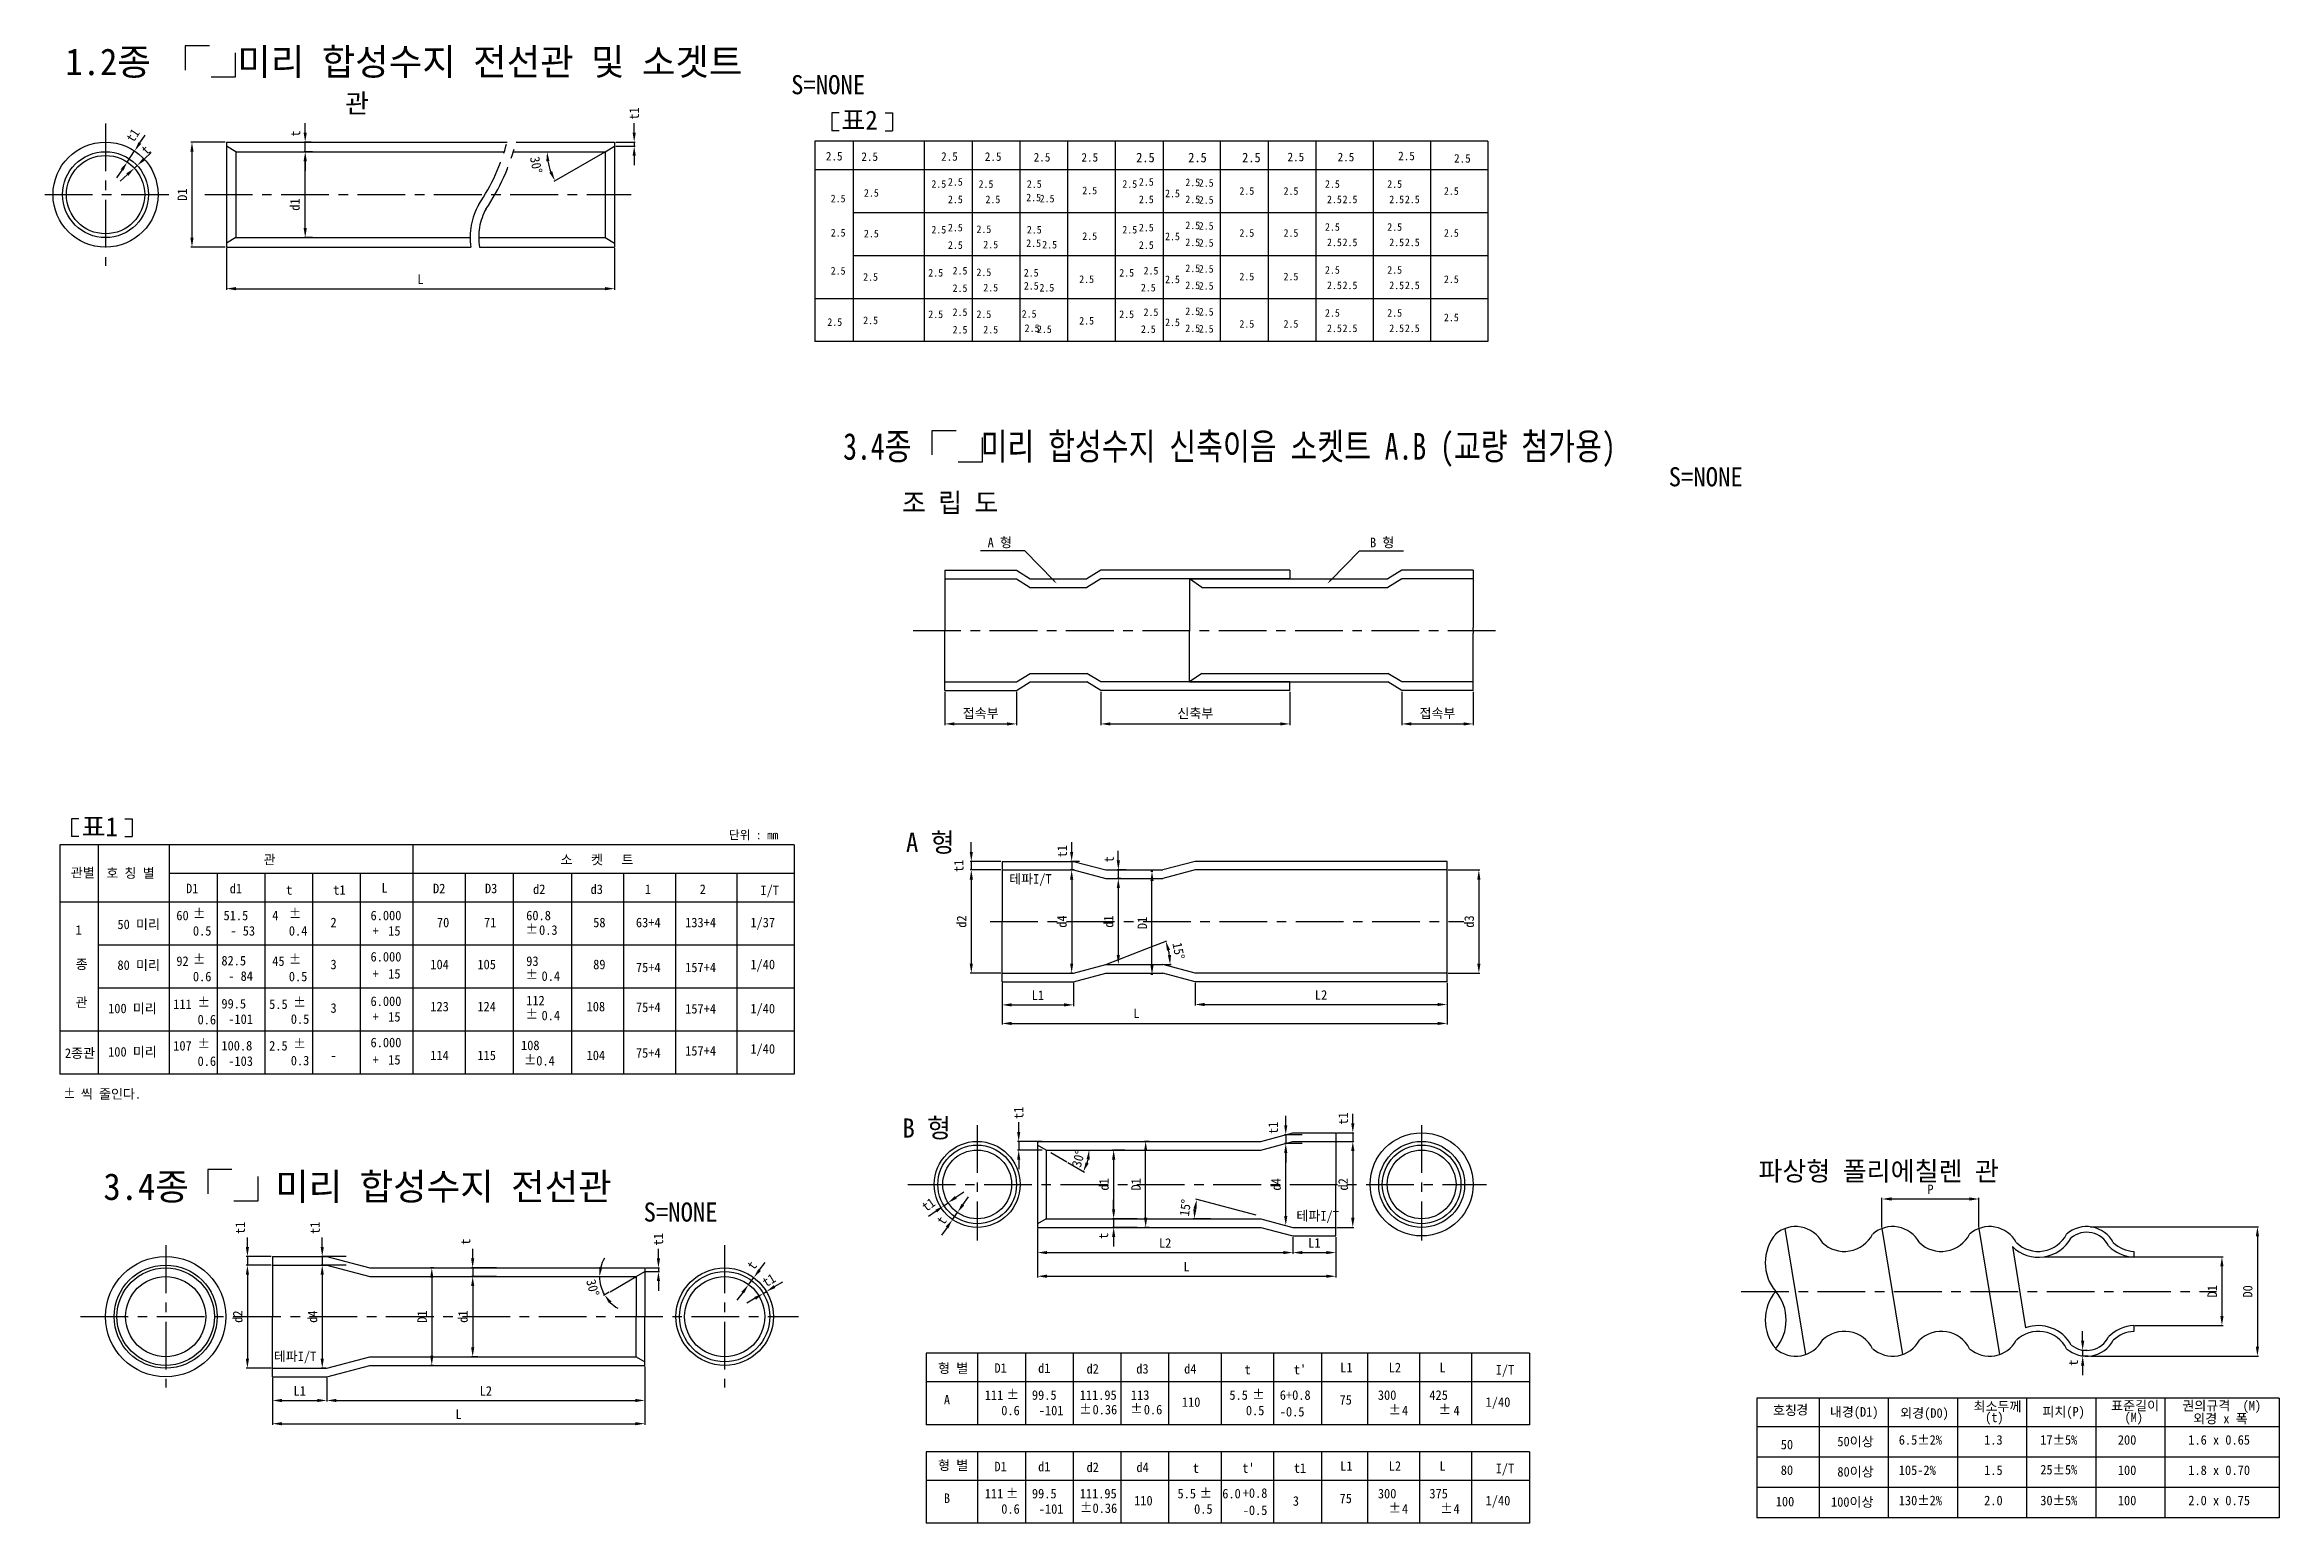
# Model space of a CAD drawing. Extents: x -1373 to 1338, y -24 to 500.
# Drawn here: x 116 to 701, y 112 to 500 of the extents above; entities that cross this region are included whole.
import ezdxf

# ---------------------------------------------------------------- set-up
doc = ezdxf.new("R2010")
doc.units = 0
doc.header["$LTSCALE"] = 10
doc.linetypes.add('A-CENTR01', pattern=[2, 1.25, -0.25, 0.25, -0.25])
for name, color, linetype in [('TN-CNTL', 1, 'A-CENTR01'), ('TN-CUTL', 1, 'A-CENTR01'), ('TN-DIML', 1, 'Continuous'), ('TN-DIMS', 1, 'Continuous'), ('TN-LEAL', 1, 'Continuous'), ('TN-LEAT', 3, 'Continuous'), ('TN-LINE', 7, 'Continuous'), ('TN-TABL-LIN1', 4, 'Continuous'), ('TN-TABL-LIN2', 1, 'Continuous'), ('TN-TABL-TEX1', 6, 'Continuous'), ('TN-TABL-TEX2', 3, 'Continuous'), ('TN-TEX1', 6, 'Continuous'), ('TN-TEXT', 3, 'Continuous')]:
    doc.layers.add(name, color=color, linetype=linetype)
doc.styles.add('D', font='GulimChe.ttf')
doc.dimstyles.new('D', dxfattribs={"dimtxt": 2.5, "dimasz": 2.5, "dimexe": 1.25, "dimexo": 2, "dimgap": 1, "dimtad": 1, "dimdec": 0, "dimtxsty": 'D', "dimcen": 2.5, "dimclrd": 9, "dimclre": 9, "dimclrt": 9, "dimadec": 0, "dimazin": 0, "dimtfac": 1, "dimtdec": 0, "dimtmove": 0, "dimatfit": 3, "dimfxl": 0, "dimarcsym": 0})

msp = doc.modelspace()

# ---------------------------------------------------------------- texts
at = {"layer": 'TN-LEAT', "style": 'D'}
for s, p in [('A 형', (362.76, 368)), ('B 형', (462.88, 368))]:
    msp.add_text(s, height=2.5, dxfattribs=at).set_placement(p)
at = {"layer": 'TN-TABL-TEX1', "style": 'D'}
for s, height, p in [('2.5', 2.25, (320.41, 469.27)), ('2.5', 2.25, (329.71, 469.16)), ('2.5', 2.25, (350.59, 469.2)), ('2.5', 2.25, (362.03, 469.17)), ('2.5', 2.25, (374.83, 469)), ('2.5', 2.25, (387.33, 468.97)), ('2.5', 2.5, (401.66, 468.8)), ('2.5', 2.5, (415.29, 468.8)), ('2.5', 2.5, (429.4, 468.8)), ('2.5', 2.25, (441.29, 469.08)), ('2.5', 2.25, (454.4, 469.06)), ('2.5', 2.25, (470.26, 469.34)), ('2.5', 2.25, (484.89, 468.71)), ('관', 2.5, (173.19, 284.99)), ('소   켓   트', 2.5, (250.93, 284.97)), ('관별', 2.5, (122.71, 281.57)), ('호 칭 별', 2.5, (132.01, 281.45)), ('D1', 2.5, (152.89, 277.42)), ('d1', 2.5, (164.32, 277.4)), ('t', 2.5, (179.07, 277.03)), ('t1', 2.5, (191.42, 277.03)), ('L', 2.5, (204.05, 277.57)), ('D2', 2.5, (217.55, 277.42)), ('D3', 2.5, (231.15, 277.42)), ('d2', 2.5, (243.74, 277.22)), ('d3', 2.5, (258.8, 277.22)), ('1', 2.5, (273.02, 277.22)), ('2', 2.5, (287.37, 277.22)), ('I/T', 2.5, (303.28, 276.93)), ('형 별', 2.5, (349.8, 151.81)), ('D1', 2.5, (364.55, 151.85)), ('d1', 2.5, (375.98, 151.82)), ('d2', 2.5, (388.66, 151.65)), ('d3', 2.5, (401.68, 151.65)), ('d4', 2.5, (414.22, 151.65)), ('t', 2.5, (430.03, 151.45)), ("t'", 2.5, (442.93, 151.45)), ('L1', 2.5, (455.09, 151.99)), ('L2', 2.5, (467.79, 151.99)), ('L', 2.5, (481.1, 151.99)), ('I/T', 2.5, (495.79, 151.36)), ('호칭', 2.5, (568.37, 140.8)), ('경', 2.5, (574.48, 140.93)), ('내경(D1)', 2.5, (583.29, 140.37)), ('외경(D0)', 2.5, (601.7, 140.07)), ('최소두께', 2.5, (620.91, 141.8)), ('  (t)', 2.5, (620.7, 138.93)), ('피치(P)', 2.5, (638.93, 140.41)), ('표준길이', 2.5, (656.94, 142.01)), ('  (M)', 2.5, (657.2, 138.93)), ('권의규격  (M)', 2.5, (675.58, 141.99)), ('외경 x 폭 ', 2.5, (678.42, 138.61)), ('형 별', 2.5, (349.8, 126.4)), ('D1', 2.5, (364.55, 126.05)), ('d1', 2.5, (375.98, 126.03)), ('d2', 2.5, (388.66, 125.85)), ('d4', 2.5, (401.72, 125.85)), ('t', 2.5, (416.47, 125.65)), ("t'", 2.5, (429.43, 125.65)), ('t1', 2.5, (442.93, 125.65)), ('L1', 2.5, (455.09, 126.19)), ('L2', 2.5, (467.79, 126.19)), ('L', 2.5, (481.1, 126.19)), ('I/T', 2.5, (495.79, 125.56))]:
    msp.add_text(s, height=height, dxfattribs=at).set_placement(p)
at = {"layer": 'TN-TABL-TEX2', "style": 'D'}
for s, height, p in [('2.5', 2, (348.04, 462.12)), ('2.5', 2, (352.38, 462.67)), ('2.5', 2, (360.4, 462.12)), ('2.5', 2, (373.04, 462.12)), ('2.5', 2, (387.56, 460.43)), ('2.5', 2, (398.04, 462.12)), ('2.5', 2, (402.38, 462.67)), ('2.5', 2, (414.53, 462.55)), ('2.5', 2, (418.05, 462.4)), ('2.5', 2, (428.69, 460.29)), ('2.5', 2, (440.25, 460.29)), ('2.5', 2, (451.1, 462.12)), ('2.5', 2, (467.4, 462.12)), ('2.5', 2, (482.25, 460.29)), ('2.5', 2, (321.68, 458.32)), ('2.5', 2, (330.39, 459.79)), ('2.5', 2, (352.38, 458.09)), ('2.5', 2, (362.2, 458.09)), ('2.5', 2, (372.87, 458.59)), ('2.5', 2, (376.4, 458.31)), ('2.5', 2, (402.38, 458.09)), ('2.5', 2, (409.22, 459.65)), ('2.5', 2, (414.53, 458.1)), ('2.5', 2, (418.05, 457.95)), ('2.5', 2, (451.63, 458.09)), ('2.5', 2, (455.71, 458.09)), ('2.5', 2, (467.93, 458.09)), ('2.5', 2, (472.02, 458.09)), ('2.5', 2, (321.68, 449.35)), ('2.5', 2, (330.39, 449.14)), ('2.5', 2, (348.04, 450.16)), ('2.5', 2, (352.38, 450.71)), ('2.5', 2, (359.84, 450.28)), ('2.5', 2, (373.04, 450.16)), ('2.5', 2, (398.04, 450.16)), ('2.5', 2, (402.38, 450.71)), ('2.5', 2, (414.53, 451.3)), ('2.5', 2, (418.05, 451.15)), ('2.5', 2, (428.69, 449.3)), ('2.5', 2, (440.25, 449.3)), ('2.5', 2, (451.1, 450.87)), ('2.5', 2, (467.4, 450.87)), ('2.5', 2, (482.25, 449.3)), ('2.5', 2, (352.38, 446.13)), ('2.5', 2, (361.64, 446.26)), ('2.5', 2, (372.87, 446.63)), ('2.5', 2, (377.06, 446.24)), ('2.5', 2, (387.56, 448.47)), ('2.5', 2, (402.38, 446.13)), ('2.5', 2, (409.22, 448.4)), ('2.5', 2, (414.53, 446.85)), ('2.5', 2, (418.05, 446.7)), ('2.5', 2, (451.63, 446.84)), ('2.5', 2, (455.71, 446.84)), ('2.5', 2, (467.93, 446.84)), ('2.5', 2, (472.02, 446.84)), ('2.5', 2, (321.68, 439.39)), ('2.5', 2, (330.18, 437.78)), ('2.5', 2, (347.23, 438.88)), ('2.5', 2, (353.6, 439.43)), ('2.5', 2, (359.84, 439.01)), ('2.5', 2, (372.23, 438.88)), ('2.5', 2, (386.75, 437.19)), ('2.5', 2, (397.23, 438.88)), ('2.5', 2, (403.6, 439.43)), ('2.5', 2, (409.22, 437.15)), ('2.5', 2, (414.53, 440.05)), ('2.5', 2, (418.05, 439.9)), ('2.5', 2, (428.69, 437.89)), ('2.5', 2, (440.25, 437.89)), ('2.5', 2, (451.1, 439.62)), ('2.5', 2, (467.4, 439.62)), ('2.5', 2, (482.25, 437.18)), ('2.5', 2, (353.6, 434.85)), ('2.5', 2, (361.64, 434.99)), ('2.5', 2, (372.25, 435.46)), ('2.5', 2, (376.33, 434.96)), ('2.5', 2, (402.9, 434.99)), ('2.5', 2, (414.53, 435.6)), ('2.5', 2, (418.05, 435.45)), ('2.5', 2, (451.63, 435.59)), ('2.5', 2, (455.71, 435.59)), ('2.5', 2, (467.93, 435.59)), ('2.5', 2, (472.02, 435.59)), ('2.5', 2, (320.8, 425.97)), ('2.5', 2, (330.18, 426.42)), ('2.5', 2, (347.23, 428.01)), ('2.5', 2, (353.6, 428.56)), ('2.5', 2, (359.84, 428.03)), ('2.5', 2, (371.69, 428.12)), ('2.5', 2, (386.75, 426.32)), ('2.5', 2, (397.23, 428.01)), ('2.5', 2, (403.6, 428.56)), ('2.5', 2, (409.22, 425.9)), ('2.5', 2, (414.53, 428.8)), ('2.5', 2, (418.05, 428.65)), ('2.5', 2, (428.69, 425.49)), ('2.5', 2, (440.25, 425.49)), ('2.5', 2, (451.1, 428.37)), ('2.5', 2, (467.4, 428.37)), ('2.5', 2, (482.25, 427.18)), ('2.5', 2, (353.6, 423.98)), ('2.5', 2, (361.64, 424)), ('2.5', 2, (372.47, 424.37)), ('2.5', 2, (375.68, 424.09)), ('2.5', 2, (402.9, 424.12)), ('2.5', 2, (414.53, 424.35)), ('2.5', 2, (418.05, 424.2)), ('2.5', 2, (451.63, 424.34)), ('2.5', 2, (455.71, 424.34)), ('2.5', 2, (467.93, 424.34)), ('2.5', 2, (472.02, 424.34)), ('50 미리', 2.5, (134.92, 268.02)), ('60', 2.5, (150.34, 270.35)), ('±', 2.5, (154.68, 270.9)), ('51.5', 2.5, (162.7, 270.35)), ('4', 2.5, (175.45, 270.35)), ('±', 2.5, (179.79, 270.9)), ('2', 2.5, (190.7, 268.51)), ('6.000', 2.5, (201.19, 270.35)), ('70', 2.5, (218.57, 268.51)), ('71', 2.5, (230.9, 268.51)), ('60.8', 2.5, (241.95, 270.35)), ('±', 2.5, (241.78, 266.82)), ('58', 2.5, (259.49, 268.51)), ('63+4', 2.5, (270.68, 268.51)), ('133+4', 2.5, (283.56, 268.51)), ('1/37', 2.5, (300.64, 268.51)), ('1', 2.5, (123.97, 266.55)), ('0.5', 2.5, (154.68, 266.32)), ('- 53', 2.5, (164.5, 266.32)), ('0.4', 2.5, (179.79, 266.32)), ('+', 2.5, (201.72, 266.32)), ('15', 2.5, (205.81, 266.32)), ('0.3', 2.5, (245.31, 266.53)), ('종 ', 2.5, (123.97, 257.57)), ('80 미리', 2.5, (134.92, 257.36)), ('92', 2.5, (150.34, 258.39)), ('±', 2.5, (154.68, 258.94)), ('82.5', 2.5, (162.14, 258.51)), ('45', 2.5, (175.45, 258.39)), ('±', 2.5, (179.79, 258.94)), ('3', 2.5, (190.7, 257.53)), ('6.000', 2.5, (201.19, 259.54)), ('15', 2.5, (205.81, 255.07)), ('104', 2.5, (216.84, 257.53)), ('105', 2.5, (229.17, 257.53)), ('93', 2.5, (241.95, 258.39)), ('±', 2.5, (241.78, 254.86)), ('89', 2.5, (259.48, 257.53)), ('75+4', 2.5, (270.68, 256.75)), ('157+4', 2.5, (283.56, 256.75)), ('1/40', 2.5, (300.64, 257.53)), ('0.6', 2.5, (154.68, 254.36)), ('- 84', 2.5, (163.94, 254.48)), ('0.5', 2.5, (179.79, 254.36)), ('+', 2.5, (201.72, 255.07)), ('0.4', 2.5, (245.96, 254.47)), ('관', 2.5, (123.97, 247.62)), ('100 미리', 2.5, (132.48, 246.01)), ('111', 2.5, (149.53, 247.11)), ('±', 2.5, (155.9, 247.66)), ('99.5', 2.5, (162.14, 247.24)), ('5.5', 2.5, (174.64, 247.11)), ('±', 2.5, (181.01, 247.66)), ('3', 2.5, (190.7, 246.11)), ('6.000', 2.5, (201.19, 247.89)), ('+', 2.5, (201.72, 243.82)), ('15', 2.5, (205.81, 243.82)), ('123', 2.5, (216.84, 246.5)), ('124', 2.5, (229.17, 246.5)), ('112', 2.5, (241.95, 248.08)), ('±', 2.5, (241.78, 244.55)), ('0.4', 2.5, (245.96, 244.16)), ('108', 2.5, (257.76, 246.5)), ('75+4', 2.5, (270.68, 246.3)), ('157+4', 2.5, (283.56, 245.92)), ('1/40', 2.5, (300.64, 245.95)), ('0.6', 2.5, (155.9, 243.08)), ('-101', 2.5, (163.94, 243.21)), ('0.5', 2.5, (180.31, 243.22)), ('2종관', 2.5, (121.17, 234.3)), ('100 미리', 2.5, (132.48, 234.65)), ('107', 2.5, (149.53, 236.23)), ('0.6', 2.5, (155.9, 232.2)), ('±', 2.5, (155.9, 236.79)), ('100.8', 2.5, (162.14, 236.25)), ('-103', 2.5, (163.94, 232.22)), ('2.5', 2.5, (174.64, 236.23)), ('0.3', 2.5, (180.31, 232.35)), ('±', 2.5, (181.01, 236.79)), ('-', 2.5, (190.7, 233.72)), ('6.000', 2.5, (201.19, 237.09)), ('+', 2.5, (201.72, 232.57)), ('15', 2.5, (205.81, 232.57)), ('114', 2.5, (216.84, 233.72)), ('115', 2.5, (229.17, 233.72)), ('108', 2.5, (240.59, 236.34)), ('±', 2.5, (241.37, 232.59)), ('0.4', 2.5, (244.58, 232.31)), ('104', 2.5, (257.76, 233.72)), ('75+4', 2.5, (270.68, 234.35)), ('157+4', 2.5, (283.56, 234.91)), ('1/40', 2.5, (300.64, 235.41)), ('111', 2.5, (362, 144.77)), ('±', 2.5, (367.72, 144.92)), ('99.5', 2.5, (374.36, 144.77)), ('111.95', 2.5, (386.87, 144.77)), ('113', 2.5, (400.28, 144.77)), ('5.5', 2.5, (426.05, 144.77)), ('±', 2.5, (432.07, 144.98)), ('6+0.8', 2.5, (439.26, 144.77)), ('300', 2.5, (464.94, 144.77)), ('425', 2.5, (478.43, 144.77)), ('A', 2.5, (351.31, 143.55)), ('0.6', 2.5, (366.33, 140.74)), ('-101', 2.5, (376.16, 140.74)), ('±', 2.5, (386.74, 141.12)), ('0.36', 2.5, (390.23, 140.96)), ('±', 2.5, (400.11, 141.24)), ('0.6', 2.5, (403.65, 140.96)), ('110', 2.5, (413.62, 142.94)), ('0.5', 2.5, (430.38, 140.74)), ('-0.5', 2.5, (439.26, 140.42)), ('75', 2.5, (454.91, 143.51)), ('±', 2.5, (467.77, 140.95)), ('4', 2.5, (471.25, 140.74)), ('±', 2.5, (480.86, 141.01)), ('4', 2.5, (484.74, 140.74)), ('1/40', 2.5, (493.16, 142.94)), ('50이상', 2.5, (585.25, 132.61)), ('6.5±2%', 2.5, (601.33, 133.03)), ('1.3', 2.5, (623.68, 133.03)), ('17±5%', 2.5, (638.38, 133.03)), ('200', 2.5, (658.69, 133.03)), ('1.6 x 0.65', 2.5, (677.14, 133.03)), ('50', 2.5, (570.43, 131.81)), ('80', 2.5, (570.43, 125.12)), ('80이상', 2.5, (585.25, 124.69)), ('105-2%', 2.5, (601.33, 125.1)), ('1.5', 2.5, (623.68, 125.1)), ('25±5%', 2.5, (638.38, 125.24)), ('100', 2.5, (658.69, 125.1)), ('1.8 x 0.70', 2.5, (677.14, 125.1)), ('B', 2.5, (351.31, 117.76)), ('111', 2.5, (362, 118.97)), ('0.6', 2.5, (366.33, 114.95)), ('±', 2.5, (367.54, 119.06)), ('99.5', 2.5, (374.36, 118.97)), ('-101', 2.5, (376.16, 114.95)), ('111.95', 2.5, (386.87, 118.97)), ('±', 2.5, (386.91, 115.38)), ('0.36', 2.5, (390.23, 115.16)), ('110', 2.5, (401.12, 117.14)), ('5.5', 2.5, (412.48, 118.97)), ('0.5', 2.5, (416.82, 114.95)), ('±', 2.5, (418.29, 119.1)), ('6.0', 2.5, (424.2, 118.97)), ('+0.8', 2.5, (429.55, 119.12)), ('-0.5', 2.5, (429.55, 114.62)), ('3', 2.5, (442.67, 117.04)), ('75', 2.5, (454.91, 117.71)), ('300', 2.5, (464.94, 118.97)), ('±', 2.5, (467.77, 115.22)), ('4', 2.5, (471.25, 114.95)), ('375', 2.5, (478.43, 118.97)), ('±', 2.5, (481.26, 115.1)), ('4', 2.5, (484.74, 114.95)), ('1/40', 2.5, (493.16, 117.14)), ('100', 2.5, (569.12, 116.89)), ('100이상', 2.5, (583.59, 116.77)), ('130±2%', 2.5, (601.33, 117.18)), ('2.0', 2.5, (623.68, 117.18)), ('30±5%', 2.5, (638.38, 117.18)), ('100', 2.5, (658.69, 117.18)), ('2.0 x 0.75', 2.5, (677.14, 117.18))]:
    msp.add_text(s, height=height, dxfattribs=at).set_placement(p)
at = {"layer": 'TN-TEX1', "style": 'D'}
for s, height, p in [('1.2종     미리 합성수지 전선관 및 소겟트 ', 7, (121.31, 491.62)), ('S=NONE', 5, (311.31, 486.62)), ('관', 5, (194.51, 481.71)), (' 표2', 5, (321.25, 477.34)), ('S=NONE', 5, (541.09, 383.95)), ('조 립 도', 5, (340.31, 377.19)), (' 표1', 5, (122.29, 292.33)), ('A 형', 5, (341.39, 288.23)), ('B 형', 5, (340.46, 213.44)), ('3.4종     미리 합성수지 전선관 ', 7, (131.25, 197.1)), ('파상형 폴리에칠렌 관', 5, (564.59, 202.15)), ('S=NONE', 5, (272.68, 191.44))]:
    msp.add_text(s, height=height, dxfattribs=at).set_placement(p)
at = {"layer": 'TN-TEX1', "style": 'D', "width": 0.8}
msp.add_text('3.4종     미리 합성수지 신축이음 소켓트 A.B (교량 첨가용)', height=7, dxfattribs=at).set_placement((324.94, 390.92))
at = {"layer": 'TN-TEXT', "style": 'D'}
for s, height, p in [('단위 : mm ', 2.25, (295.01, 291.55)), ('테파I/T', 2.5, (368.39, 279.91)), ('±', 2.5, (120.71, 223.78)), ('씩 줄인다.', 2.5, (125.33, 223.63)), ('테파I/T', 2.5, (443.61, 191.72)), ('테파I/T', 2.5, (175.85, 154.91))]:
    msp.add_text(s, height=height, dxfattribs=at).set_placement(p)

# ---------------------------------------------------------------- blocks, each defined once
blk = doc.blocks.new('*D63')
at = {"layer": 'DEFPOINTS', "color": 0}
for p in [(163.46, 474.08), (154.44, 446.58), (163.46, 446.58)]:
    blk.add_point(p, dxfattribs=at)
at = {"layer": 'TN-DIMS', "lineweight": -2}
for p, q in [((163.16, 474.08), (154.14, 474.08)), ((154.44, 471.58), (154.44, 449.08)), ((163.16, 446.58), (154.14, 446.58))]:
    blk.add_line(p, q, dxfattribs=at)
at = {"layer": 'TN-DIMS'}
for points in [[(154.02, 471.58), (154.85, 471.58), (154.44, 474.08)], [(154.02, 449.08), (154.85, 449.08), (154.44, 446.58)]]:
    blk.add_solid(points, dxfattribs=at)
at = {"layer": 'TN-DIMS', "color": 3, "insert": (151.9, 460.33), "char_height": 2.5, "attachment_point": 5, "rotation": 90, "style": 'D'}
blk.add_mtext('D1', dxfattribs=at)
blk = doc.blocks.new('*D64')
at = {"layer": 'DEFPOINTS', "color": 0}
for p in [(184.08, 471.58), (186.25, 471.58), (186.25, 449.08)]:
    blk.add_point(p, dxfattribs=at)
at = {"layer": 'TN-DIMS', "lineweight": -2}
for p, q in [((185.95, 471.58), (183.78, 471.58)), ((184.08, 451.58), (184.08, 469.08)), ((185.95, 449.08), (183.78, 449.08))]:
    blk.add_line(p, q, dxfattribs=at)
at = {"layer": 'TN-DIMS'}
for points in [[(183.66, 469.08), (184.5, 469.08), (184.08, 471.58)], [(183.66, 451.58), (184.5, 451.58), (184.08, 449.08)]]:
    blk.add_solid(points, dxfattribs=at)
at = {"layer": 'TN-DIMS', "color": 3, "insert": (181.4, 457.73), "char_height": 2.5, "attachment_point": 5, "rotation": 90, "style": 'D'}
blk.add_mtext('d1', dxfattribs=at)
blk = doc.blocks.new('*D65')
at = {"layer": 'DEFPOINTS', "color": 0}
for p in [(163.46, 446.58), (265.09, 446.58), (265.09, 435.71)]:
    blk.add_point(p, dxfattribs=at)
at = {"layer": 'TN-DIMS', "lineweight": -2}
for p, q in [((163.46, 446.28), (163.46, 435.41)), ((265.09, 446.28), (265.09, 435.41)), ((165.96, 435.71), (262.59, 435.71))]:
    blk.add_line(p, q, dxfattribs=at)
at = {"layer": 'TN-DIMS'}
for points in [[(165.96, 436.13), (165.96, 435.29), (163.46, 435.71)], [(262.59, 436.13), (262.59, 435.29), (265.09, 435.71)]]:
    blk.add_solid(points, dxfattribs=at)
at = {"layer": 'TN-DIMS', "color": 3, "insert": (214.28, 438.21), "char_height": 2.5, "attachment_point": 5, "style": 'D'}
blk.add_mtext('L', dxfattribs=at)
blk = doc.blocks.new('*D66')
at = {"layer": 'DEFPOINTS', "color": 0}
for p in [(265.09, 474.08), (265.09, 473.03), (270.22, 473.03)]:
    blk.add_point(p, dxfattribs=at)
at = {"layer": 'TN-DIMS', "lineweight": -2}
for p, q in [((265.39, 474.08), (270.52, 474.08)), ((270.22, 476.58), (270.22, 479.08)), ((270.22, 474.08), (270.22, 473.03)), ((265.39, 473.03), (270.52, 473.03)), ((270.22, 470.53), (270.22, 468.03))]:
    blk.add_line(p, q, dxfattribs=at)
at = {"layer": 'TN-DIMS'}
for points in [[(269.8, 476.58), (270.64, 476.58), (270.22, 474.08)], [(269.8, 470.53), (270.64, 470.53), (270.22, 473.03)]]:
    blk.add_solid(points, dxfattribs=at)
at = {"layer": 'TN-DIMS', "color": 3, "insert": (270.22, 481.58), "char_height": 2.5, "attachment_point": 5, "rotation": 90, "style": 'D'}
blk.add_mtext('t1', dxfattribs=at)
blk = doc.blocks.new('*D67')
at = {"layer": 'DEFPOINTS', "color": 0}
for p in [(165.96, 471.58), (262.59, 471.58), (262.59, 471.58), (248.34, 466.39), (249.29, 463.9)]:
    blk.add_point(p, dxfattribs=at)
at = {"layer": 'TN-DIMS', "lineweight": -2}
blk.add_arc((262.59, 471.58), 15.17, 189.45427, 200.54573, dxfattribs=at)
at = {"layer": 'TN-DIMS'}
for points in [[(247.21, 469.06), (248.04, 469.12), (247.42, 471.58)], [(248.76, 466.44), (248.01, 466.08), (249.45, 464)]]:
    blk.add_solid(points, dxfattribs=at)
at = {"layer": 'TN-DIMS', "color": 3, "insert": (244.55, 468.1), "char_height": 2.5, "attachment_point": 5, "rotation": 280.93095, "style": 'D'}
blk.add_mtext('30%%D', dxfattribs=at)
blk = doc.blocks.new('*D6')
at = {"layer": 'DEFPOINTS', "color": 0}
for p in [(201, 177.05), (270.75, 177.05), (270.75, 177.05), (261.73, 173.77), (263.89, 173.09)]:
    blk.add_point(p, dxfattribs=at)
at = {"layer": 'TN-DIMS', "lineweight": -2}
blk.add_line((263.63, 172.94), (262.18, 172.1), dxfattribs=at)
for start, end in [(150.0681, 165.03405), (180, 210), (224.96595, 239.9319)]:
    blk.add_arc((270.75, 177.05), 9.6, start, end, dxfattribs=at)
at = {"layer": 'TN-DIMS'}
for points in [[(261.89, 179.48), (261.07, 179.59), (261.15, 177.05)], [(263.63, 170.02), (264.29, 170.52), (262.44, 172.25)]]:
    blk.add_solid(points, dxfattribs=at)
at = {"layer": 'TN-DIMS', "color": 3, "insert": (259.37, 174.13), "char_height": 2.5, "attachment_point": 5, "rotation": 284.39572, "style": 'D'}
blk.add_mtext('30%%d', dxfattribs=at)
blk = doc.blocks.new('*D7')
at = {"layer": 'DEFPOINTS', "color": 0}
for p in [(175.5, 180.05), (168.95, 153.05), (175.5, 153.05)]:
    blk.add_point(p, dxfattribs=at)
at = {"layer": 'TN-DIMS', "lineweight": -2}
for p, q in [((175.2, 180.05), (168.65, 180.05)), ((168.95, 177.55), (168.95, 155.55)), ((175.2, 153.05), (168.65, 153.05))]:
    blk.add_line(p, q, dxfattribs=at)
at = {"layer": 'TN-DIMS'}
for points in [[(168.53, 177.55), (169.37, 177.55), (168.95, 180.05)], [(168.53, 155.55), (169.37, 155.55), (168.95, 153.05)]]:
    blk.add_solid(points, dxfattribs=at)
at = {"layer": 'TN-DIMS', "color": 3, "insert": (166.42, 166.55), "char_height": 2.5, "attachment_point": 5, "rotation": 90, "style": 'D'}
blk.add_mtext('d2', dxfattribs=at)
blk = doc.blocks.new('*D8')
at = {"layer": 'DEFPOINTS', "color": 0}
for p in [(175.5, 182.3), (168.95, 180.05), (175.5, 180.05)]:
    blk.add_point(p, dxfattribs=at)
at = {"layer": 'TN-DIMS', "lineweight": -2}
for p, q in [((168.95, 184.8), (168.95, 187.3)), ((175.2, 182.3), (168.65, 182.3)), ((168.95, 182.3), (168.95, 180.05)), ((175.2, 180.05), (168.65, 180.05)), ((168.95, 177.55), (168.95, 175.05))]:
    blk.add_line(p, q, dxfattribs=at)
at = {"layer": 'TN-DIMS'}
for points in [[(168.53, 184.8), (169.37, 184.8), (168.95, 182.3)], [(168.53, 177.55), (169.37, 177.55), (168.95, 180.05)]]:
    blk.add_solid(points, dxfattribs=at)
at = {"layer": 'TN-DIMS', "color": 3, "insert": (167.08, 189.8), "char_height": 2.5, "attachment_point": 5, "rotation": 90, "style": 'D'}
blk.add_mtext('t1', dxfattribs=at)
blk = doc.blocks.new('*D9')
at = {"layer": 'DEFPOINTS', "color": 0}
for p in [(189.75, 180.05), (188.54, 153.05), (189.75, 153.05)]:
    blk.add_point(p, dxfattribs=at)
at = {"layer": 'TN-DIMS', "lineweight": -2}
for p, q in [((189.45, 180.05), (188.24, 180.05)), ((188.54, 177.55), (188.54, 155.55)), ((189.45, 153.05), (188.24, 153.05))]:
    blk.add_line(p, q, dxfattribs=at)
at = {"layer": 'TN-DIMS'}
for points in [[(188.12, 177.55), (188.96, 177.55), (188.54, 180.05)], [(188.12, 155.55), (188.96, 155.55), (188.54, 153.05)]]:
    blk.add_solid(points, dxfattribs=at)
at = {"layer": 'TN-DIMS', "color": 3, "insert": (186.01, 166.55), "char_height": 2.5, "attachment_point": 5, "rotation": 90, "style": 'D'}
blk.add_mtext('d4', dxfattribs=at)
blk = doc.blocks.new('*D10')
at = {"layer": 'DEFPOINTS', "color": 0}
for p in [(195.09, 182.3), (188.54, 180.05), (195.09, 180.05)]:
    blk.add_point(p, dxfattribs=at)
at = {"layer": 'TN-DIMS', "lineweight": -2}
for p, q in [((188.54, 184.8), (188.54, 187.3)), ((194.79, 182.3), (188.24, 182.3)), ((188.54, 182.3), (188.54, 180.05)), ((194.79, 180.05), (188.24, 180.05)), ((188.54, 177.55), (188.54, 175.05))]:
    blk.add_line(p, q, dxfattribs=at)
at = {"layer": 'TN-DIMS'}
for points in [[(188.12, 184.8), (188.96, 184.8), (188.54, 182.3)], [(188.12, 177.55), (188.96, 177.55), (188.54, 180.05)]]:
    blk.add_solid(points, dxfattribs=at)
at = {"layer": 'TN-DIMS', "color": 3, "insert": (186.66, 189.8), "char_height": 2.5, "attachment_point": 5, "rotation": 90, "style": 'D'}
blk.add_mtext('t1', dxfattribs=at)
blk = doc.blocks.new('*D11')
at = {"layer": 'DEFPOINTS', "color": 0}
for p in [(217.98, 179.3), (217.23, 153.8), (217.98, 153.8)]:
    blk.add_point(p, dxfattribs=at)
at = {"layer": 'TN-DIMS', "lineweight": -2}
for p, q in [((217.68, 179.3), (216.93, 179.3)), ((217.23, 176.8), (217.23, 156.3)), ((217.68, 153.8), (216.93, 153.8))]:
    blk.add_line(p, q, dxfattribs=at)
at = {"layer": 'TN-DIMS'}
for points in [[(216.81, 176.8), (217.64, 176.8), (217.23, 179.3)], [(216.81, 156.3), (217.64, 156.3), (217.23, 153.8)]]:
    blk.add_solid(points, dxfattribs=at)
at = {"layer": 'TN-DIMS', "color": 3, "insert": (214.69, 166.55), "char_height": 2.5, "attachment_point": 5, "rotation": 90, "style": 'D'}
blk.add_mtext('D1', dxfattribs=at)
blk = doc.blocks.new('*D12')
at = {"layer": 'DEFPOINTS', "color": 0}
for p in [(229.62, 177.05), (227.94, 156.05), (229.62, 156.05)]:
    blk.add_point(p, dxfattribs=at)
at = {"layer": 'TN-DIMS', "lineweight": -2}
for p, q in [((229.32, 177.05), (227.64, 177.05)), ((227.94, 174.55), (227.94, 158.55)), ((229.32, 156.05), (227.64, 156.05))]:
    blk.add_line(p, q, dxfattribs=at)
at = {"layer": 'TN-DIMS'}
for points in [[(227.52, 174.55), (228.35, 174.55), (227.94, 177.05)], [(227.52, 158.55), (228.35, 158.55), (227.94, 156.05)]]:
    blk.add_solid(points, dxfattribs=at)
at = {"layer": 'TN-DIMS', "color": 3, "insert": (225.4, 166.55), "char_height": 2.5, "attachment_point": 5, "rotation": 90, "style": 'D'}
blk.add_mtext('d1', dxfattribs=at)
blk = doc.blocks.new('*D13')
at = {"layer": 'DEFPOINTS', "color": 0}
for p in [(227.93, 177.05), (234.49, 179.3), (234.49, 177.05)]:
    blk.add_point(p, dxfattribs=at)
at = {"layer": 'TN-DIMS', "lineweight": -2}
for p, q in [((227.93, 181.8), (227.93, 184.3)), ((234.19, 179.3), (227.63, 179.3)), ((234.19, 177.05), (227.63, 177.05)), ((227.93, 179.3), (227.93, 177.05)), ((227.93, 174.55), (227.93, 172.05))]:
    blk.add_line(p, q, dxfattribs=at)
at = {"layer": 'TN-DIMS'}
for points in [[(227.51, 181.8), (228.34, 181.8), (227.93, 179.3)], [(227.51, 174.55), (228.34, 174.55), (227.93, 177.05)]]:
    blk.add_solid(points, dxfattribs=at)
at = {"layer": 'TN-DIMS', "color": 3, "insert": (226.06, 186.15), "char_height": 2.5, "attachment_point": 5, "rotation": 90, "style": 'D'}
blk.add_mtext('t', dxfattribs=at)
blk = doc.blocks.new('*D14')
at = {"layer": 'DEFPOINTS', "color": 0}
for p in [(273, 179.3), (273, 178.35), (276.57, 178.35)]:
    blk.add_point(p, dxfattribs=at)
at = {"layer": 'TN-DIMS', "lineweight": -2}
for p, q in [((276.57, 181.8), (276.57, 184.3)), ((273.3, 179.3), (276.87, 179.3)), ((273.3, 178.35), (276.87, 178.35)), ((276.57, 179.3), (276.57, 178.35)), ((276.57, 175.85), (276.57, 173.35))]:
    blk.add_line(p, q, dxfattribs=at)
at = {"layer": 'TN-DIMS'}
for points in [[(276.15, 181.8), (276.99, 181.8), (276.57, 179.3)], [(276.15, 175.85), (276.99, 175.85), (276.57, 178.35)]]:
    blk.add_solid(points, dxfattribs=at)
at = {"layer": 'TN-DIMS', "color": 3, "insert": (276.57, 186.8), "char_height": 2.5, "attachment_point": 5, "rotation": 90, "style": 'D'}
blk.add_mtext('t1', dxfattribs=at)
blk = doc.blocks.new('*D15')
at = {"layer": 'DEFPOINTS', "color": 0}
for p in [(175.5, 150.8), (189.75, 150.8), (189.75, 144.6)]:
    blk.add_point(p, dxfattribs=at)
at = {"layer": 'TN-DIMS', "lineweight": -2}
for p, q in [((175.5, 150.5), (175.5, 144.3)), ((189.75, 150.5), (189.75, 144.3)), ((178, 144.6), (187.25, 144.6))]:
    blk.add_line(p, q, dxfattribs=at)
at = {"layer": 'TN-DIMS'}
for points in [[(178, 145.02), (178, 144.18), (175.5, 144.6)], [(187.25, 145.02), (187.25, 144.18), (189.75, 144.6)]]:
    blk.add_solid(points, dxfattribs=at)
at = {"layer": 'TN-DIMS', "color": 3, "insert": (182.63, 147.13), "char_height": 2.5, "attachment_point": 5, "style": 'D'}
blk.add_mtext('L1', dxfattribs=at)
blk = doc.blocks.new('*D16')
at = {"layer": 'DEFPOINTS', "color": 0}
for p in [(273, 153.8), (189.75, 150.8), (273, 144.6)]:
    blk.add_point(p, dxfattribs=at)
at = {"layer": 'TN-DIMS', "lineweight": -2}
for p, q in [((273, 153.5), (273, 144.3)), ((189.75, 150.5), (189.75, 144.3)), ((192.25, 144.6), (270.5, 144.6))]:
    blk.add_line(p, q, dxfattribs=at)
at = {"layer": 'TN-DIMS'}
for points in [[(192.25, 145.02), (192.25, 144.18), (189.75, 144.6)], [(270.5, 145.02), (270.5, 144.18), (273, 144.6)]]:
    blk.add_solid(points, dxfattribs=at)
at = {"layer": 'TN-DIMS', "color": 3, "insert": (231.38, 147.1), "char_height": 2.5, "attachment_point": 5, "style": 'D'}
blk.add_mtext('L2', dxfattribs=at)
blk = doc.blocks.new('*D17')
at = {"layer": 'DEFPOINTS', "color": 0}
for p in [(273, 153.8), (175.5, 150.8), (273, 138.52)]:
    blk.add_point(p, dxfattribs=at)
at = {"layer": 'TN-DIMS', "lineweight": -2}
for p, q in [((273, 153.5), (273, 138.22)), ((175.5, 150.5), (175.5, 138.22)), ((178, 138.52), (270.5, 138.52))]:
    blk.add_line(p, q, dxfattribs=at)
at = {"layer": 'TN-DIMS'}
for points in [[(178, 138.94), (178, 138.1), (175.5, 138.52)], [(270.5, 138.94), (270.5, 138.1), (273, 138.52)]]:
    blk.add_solid(points, dxfattribs=at)
at = {"layer": 'TN-DIMS', "color": 3, "insert": (224.25, 141.02), "char_height": 2.5, "attachment_point": 5, "style": 'D'}
blk.add_mtext('L', dxfattribs=at)
blk = doc.blocks.new('*D18')
at = {"layer": 'DEFPOINTS', "color": 0}
for p in [(351.58, 330.48), (370.33, 330.48), (370.33, 321.75)]:
    blk.add_point(p, dxfattribs=at)
at = {"layer": 'TN-DIMS', "lineweight": -2}
for p, q in [((351.58, 330.18), (351.58, 321.45)), ((370.33, 330.18), (370.33, 321.45)), ((354.08, 321.75), (367.83, 321.75))]:
    blk.add_line(p, q, dxfattribs=at)
at = {"layer": 'TN-DIMS'}
for points in [[(354.08, 322.17), (354.08, 321.34), (351.58, 321.75)], [(367.83, 322.17), (367.83, 321.34), (370.33, 321.75)]]:
    blk.add_solid(points, dxfattribs=at)
at = {"layer": 'TN-DIMS', "color": 3, "insert": (360.95, 324.4), "char_height": 2.5, "attachment_point": 5, "style": 'D'}
blk.add_mtext('접속부 ', dxfattribs=at)
blk = doc.blocks.new('*D19')
at = {"layer": 'DEFPOINTS', "color": 0}
for p in [(392.4, 330.48), (441.9, 330.48), (441.9, 321.75)]:
    blk.add_point(p, dxfattribs=at)
at = {"layer": 'TN-DIMS', "lineweight": -2}
for p, q in [((392.4, 330.18), (392.4, 321.45)), ((441.9, 330.18), (441.9, 321.45)), ((394.9, 321.75), (439.4, 321.75))]:
    blk.add_line(p, q, dxfattribs=at)
at = {"layer": 'TN-DIMS'}
for points in [[(394.9, 322.17), (394.9, 321.34), (392.4, 321.75)], [(439.4, 322.17), (439.4, 321.34), (441.9, 321.75)]]:
    blk.add_solid(points, dxfattribs=at)
at = {"layer": 'TN-DIMS', "color": 3, "insert": (417.15, 324.39), "char_height": 2.5, "attachment_point": 5, "style": 'D'}
blk.add_mtext('신축부', dxfattribs=at)
blk = doc.blocks.new('*D20')
at = {"layer": 'DEFPOINTS', "color": 0}
for p in [(471.2, 330.48), (489.9, 330.48), (489.9, 321.75)]:
    blk.add_point(p, dxfattribs=at)
at = {"layer": 'TN-DIMS', "lineweight": -2}
for p, q in [((471.2, 330.18), (471.2, 321.45)), ((489.9, 330.18), (489.9, 321.45)), ((473.7, 321.75), (487.4, 321.75))]:
    blk.add_line(p, q, dxfattribs=at)
at = {"layer": 'TN-DIMS'}
for points in [[(473.7, 322.17), (473.7, 321.34), (471.2, 321.75)], [(487.4, 322.17), (487.4, 321.34), (489.9, 321.75)]]:
    blk.add_solid(points, dxfattribs=at)
at = {"layer": 'TN-DIMS', "color": 3, "insert": (480.55, 324.4), "char_height": 2.5, "attachment_point": 5, "style": 'D'}
blk.add_mtext('접속부 ', dxfattribs=at)
blk = doc.blocks.new('*D21')
at = {"layer": 'DEFPOINTS', "color": 0}
for p in [(358.49, 283.5), (366.53, 285.75), (366.53, 283.5)]:
    blk.add_point(p, dxfattribs=at)
at = {"layer": 'TN-DIMS', "lineweight": -2}
for p, q in [((358.49, 288.25), (358.49, 290.75)), ((366.23, 285.75), (358.19, 285.75)), ((366.23, 283.5), (358.19, 283.5)), ((358.49, 285.75), (358.49, 283.5)), ((358.49, 281), (358.49, 278.5))]:
    blk.add_line(p, q, dxfattribs=at)
at = {"layer": 'TN-DIMS'}
for points in [[(358.07, 288.25), (358.91, 288.25), (358.49, 285.75)], [(358.07, 281), (358.91, 281), (358.49, 283.5)]]:
    blk.add_solid(points, dxfattribs=at)
at = {"layer": 'TN-DIMS', "color": 3, "insert": (355.21, 284.59), "char_height": 2.5, "attachment_point": 5, "rotation": 90, "style": 'D'}
blk.add_mtext('t1', dxfattribs=at)
blk = doc.blocks.new('*D22')
at = {"layer": 'DEFPOINTS', "color": 0}
for p in [(366.53, 283.5), (358.49, 256.5), (366.53, 256.5)]:
    blk.add_point(p, dxfattribs=at)
at = {"layer": 'TN-DIMS', "lineweight": -2}
for p, q in [((366.23, 283.5), (358.19, 283.5)), ((358.49, 281), (358.49, 259)), ((366.23, 256.5), (358.19, 256.5))]:
    blk.add_line(p, q, dxfattribs=at)
at = {"layer": 'TN-DIMS'}
for points in [[(358.07, 281), (358.91, 281), (358.49, 283.5)], [(358.07, 259), (358.91, 259), (358.49, 256.5)]]:
    blk.add_solid(points, dxfattribs=at)
at = {"layer": 'TN-DIMS', "color": 3, "insert": (355.96, 270), "char_height": 2.5, "attachment_point": 5, "rotation": 90, "style": 'D'}
blk.add_mtext('d2', dxfattribs=at)
blk = doc.blocks.new('*D23')
at = {"layer": 'DEFPOINTS', "color": 0}
for p in [(385.28, 283.5), (384.77, 256.5), (385.28, 256.5)]:
    blk.add_point(p, dxfattribs=at)
at = {"layer": 'TN-DIMS', "lineweight": -2}
for p, q in [((384.98, 283.5), (384.47, 283.5)), ((384.77, 281), (384.77, 259)), ((384.98, 256.5), (384.47, 256.5))]:
    blk.add_line(p, q, dxfattribs=at)
at = {"layer": 'TN-DIMS'}
for points in [[(384.35, 281), (385.18, 281), (384.77, 283.5)], [(384.35, 259), (385.18, 259), (384.77, 256.5)]]:
    blk.add_solid(points, dxfattribs=at)
at = {"layer": 'TN-DIMS', "color": 3, "insert": (382.23, 270), "char_height": 2.5, "attachment_point": 5, "rotation": 90, "style": 'D'}
blk.add_mtext('d4', dxfattribs=at)
blk = doc.blocks.new('*D24')
at = {"layer": 'DEFPOINTS', "color": 0}
for p in [(384.77, 283.5), (385.72, 283.5), (387.13, 285.75)]:
    blk.add_point(p, dxfattribs=at)
at = {"layer": 'TN-DIMS', "lineweight": -2}
for p, q in [((384.77, 288.25), (384.77, 290.75)), ((386.83, 285.75), (384.47, 285.75)), ((385.42, 283.5), (384.47, 283.5)), ((384.77, 285.75), (384.77, 283.5)), ((384.77, 281), (384.77, 278.5))]:
    blk.add_line(p, q, dxfattribs=at)
at = {"layer": 'TN-DIMS'}
for points in [[(384.35, 288.25), (385.18, 288.25), (384.77, 285.75)], [(384.35, 281), (385.18, 281), (384.77, 283.5)]]:
    blk.add_solid(points, dxfattribs=at)
at = {"layer": 'TN-DIMS', "color": 3, "insert": (382.29, 288.41), "char_height": 2.5, "attachment_point": 5, "rotation": 90, "style": 'D'}
blk.add_mtext('t1', dxfattribs=at)
blk = doc.blocks.new('*D25')
at = {"layer": 'DEFPOINTS', "color": 0}
for p in [(366.53, 254.25), (385.28, 254.25), (385.28, 248.18)]:
    blk.add_point(p, dxfattribs=at)
at = {"layer": 'TN-DIMS', "lineweight": -2}
for p, q in [((366.53, 253.95), (366.53, 247.88)), ((385.28, 253.95), (385.28, 247.88)), ((369.03, 248.18), (382.78, 248.18))]:
    blk.add_line(p, q, dxfattribs=at)
at = {"layer": 'TN-DIMS'}
for points in [[(369.03, 248.6), (369.03, 247.76), (366.53, 248.18)], [(382.78, 248.6), (382.78, 247.76), (385.28, 248.18)]]:
    blk.add_solid(points, dxfattribs=at)
at = {"layer": 'TN-DIMS', "color": 3, "insert": (375.91, 250.71), "char_height": 2.5, "attachment_point": 5, "style": 'D'}
blk.add_mtext('L1', dxfattribs=at)
blk = doc.blocks.new('*D26')
at = {"layer": 'DEFPOINTS', "color": 0}
for p in [(396.98, 281.25), (397.94, 281.25), (399.34, 283.5)]:
    blk.add_point(p, dxfattribs=at)
at = {"layer": 'TN-DIMS', "lineweight": -2}
for p, q in [((396.98, 286), (396.98, 288.5)), ((399.04, 283.5), (396.68, 283.5)), ((397.64, 281.25), (396.68, 281.25)), ((396.98, 283.5), (396.98, 281.25)), ((396.98, 278.75), (396.98, 276.25))]:
    blk.add_line(p, q, dxfattribs=at)
at = {"layer": 'TN-DIMS'}
for points in [[(396.57, 286), (397.4, 286), (396.98, 283.5)], [(396.57, 278.75), (397.4, 278.75), (396.98, 281.25)]]:
    blk.add_solid(points, dxfattribs=at)
at = {"layer": 'TN-DIMS', "color": 3, "insert": (394.55, 286.29), "char_height": 2.5, "attachment_point": 5, "rotation": 90, "style": 'D'}
blk.add_mtext('t', dxfattribs=at)
blk = doc.blocks.new('*D27')
at = {"layer": 'DEFPOINTS', "color": 0}
for p in [(396.98, 281.25), (396.98, 258.75), (396.98, 258.75)]:
    blk.add_point(p, dxfattribs=at)
at = {"layer": 'TN-DIMS', "lineweight": -2}
blk.add_line((396.98, 278.75), (396.98, 261.25), dxfattribs=at)
at = {"layer": 'TN-DIMS'}
for points in [[(396.57, 278.75), (397.4, 278.75), (396.98, 281.25)], [(396.57, 261.25), (397.4, 261.25), (396.98, 258.75)]]:
    blk.add_solid(points, dxfattribs=at)
at = {"layer": 'TN-DIMS', "color": 3, "insert": (394.45, 270), "char_height": 2.5, "attachment_point": 5, "rotation": 90, "style": 'D'}
blk.add_mtext('d1', dxfattribs=at)
blk = doc.blocks.new('*D28')
at = {"layer": 'DEFPOINTS', "color": 0}
for p in [(405.8, 283.13), (406.3, 283.13), (406.3, 256.13)]:
    blk.add_point(p, dxfattribs=at)
at = {"layer": 'TN-DIMS', "lineweight": -2}
for p, q in [((406, 283.13), (405.5, 283.13)), ((405.8, 258.63), (405.8, 280.63)), ((406, 256.13), (405.5, 256.13))]:
    blk.add_line(p, q, dxfattribs=at)
at = {"layer": 'TN-DIMS'}
for points in [[(405.38, 280.63), (406.22, 280.63), (405.8, 283.13)], [(405.38, 258.63), (406.22, 258.63), (405.8, 256.13)]]:
    blk.add_solid(points, dxfattribs=at)
at = {"layer": 'TN-DIMS', "color": 3, "insert": (403.27, 269.63), "char_height": 2.5, "attachment_point": 5, "rotation": 90, "style": 'D'}
blk.add_mtext('D1', dxfattribs=at)
blk = doc.blocks.new('*D29')
at = {"layer": 'DEFPOINTS', "color": 0}
for p in [(483.06, 283.5), (483.06, 256.5), (491.38, 256.5)]:
    blk.add_point(p, dxfattribs=at)
at = {"layer": 'TN-DIMS', "lineweight": -2}
for p, q in [((483.36, 283.5), (491.68, 283.5)), ((491.38, 281), (491.38, 259)), ((483.36, 256.5), (491.68, 256.5))]:
    blk.add_line(p, q, dxfattribs=at)
at = {"layer": 'TN-DIMS'}
for points in [[(490.97, 281), (491.8, 281), (491.38, 283.5)], [(490.97, 259), (491.8, 259), (491.38, 256.5)]]:
    blk.add_solid(points, dxfattribs=at)
at = {"layer": 'TN-DIMS', "color": 3, "insert": (488.85, 270), "char_height": 2.5, "attachment_point": 5, "rotation": 90, "style": 'D'}
blk.add_mtext('d3', dxfattribs=at)
blk = doc.blocks.new('*D30')
at = {"layer": 'DEFPOINTS', "color": 0}
for p in [(417.08, 254.25), (483.06, 254.25), (483.06, 248.28)]:
    blk.add_point(p, dxfattribs=at)
at = {"layer": 'TN-DIMS', "lineweight": -2}
for p, q in [((417.08, 253.95), (417.08, 247.98)), ((483.06, 253.95), (483.06, 247.98)), ((419.58, 248.28), (480.56, 248.28))]:
    blk.add_line(p, q, dxfattribs=at)
at = {"layer": 'TN-DIMS'}
for points in [[(419.58, 248.7), (419.58, 247.87), (417.08, 248.28)], [(480.56, 248.7), (480.56, 247.87), (483.06, 248.28)]]:
    blk.add_solid(points, dxfattribs=at)
at = {"layer": 'TN-DIMS', "color": 3, "insert": (450.07, 250.78), "char_height": 2.5, "attachment_point": 5, "style": 'D'}
blk.add_mtext('L2', dxfattribs=at)
blk = doc.blocks.new('*D31')
at = {"layer": 'DEFPOINTS', "color": 0}
for p in [(366.53, 254.25), (483.06, 254.25), (483.06, 243.32)]:
    blk.add_point(p, dxfattribs=at)
at = {"layer": 'TN-DIMS', "lineweight": -2}
for p, q in [((366.53, 253.95), (366.53, 243.02)), ((483.06, 253.95), (483.06, 243.02)), ((369.03, 243.32), (480.56, 243.32))]:
    blk.add_line(p, q, dxfattribs=at)
at = {"layer": 'TN-DIMS'}
for points in [[(369.03, 243.74), (369.03, 242.91), (366.53, 243.32)], [(480.56, 243.74), (480.56, 242.91), (483.06, 243.32)]]:
    blk.add_solid(points, dxfattribs=at)
at = {"layer": 'TN-DIMS', "color": 3, "insert": (401.75, 245.98), "char_height": 2.5, "attachment_point": 5, "style": 'D'}
blk.add_mtext('L', dxfattribs=at)
blk = doc.blocks.new('*D32')
at = {"layer": 'DEFPOINTS', "color": 0}
for p in [(417.17, 195.58), (421.46, 192.18), (433.4, 193), (436.46, 192.18), (444.86, 189.93)]:
    blk.add_point(p, dxfattribs=at)
at = {"layer": 'TN-DIMS', "lineweight": -2}
for p, q in [((433.11, 193.08), (417.25, 197.33)), ((421.16, 192.18), (416.57, 192.18))]:
    blk.add_line(p, q, dxfattribs=at)
blk.add_arc((436.46, 192.18), 19.59, 172.31683, 172.68317, dxfattribs=at)
at = {"layer": 'TN-DIMS'}
for points in [[(417.45, 194.65), (416.61, 194.7), (416.87, 192.18)], [(416.64, 194.88), (417.45, 194.72), (417.54, 197.25)]]:
    blk.add_solid(points, dxfattribs=at)
at = {"layer": 'TN-DIMS', "color": 3, "insert": (414.53, 195.07), "char_height": 2.5, "attachment_point": 5, "rotation": 82.5, "style": 'D'}
blk.add_mtext('15%%D', dxfattribs=at)
blk = doc.blocks.new('*D33')
at = {"layer": 'DEFPOINTS', "color": 0}
for p in [(377.36, 212.43), (370.9, 210.18), (377.36, 210.18)]:
    blk.add_point(p, dxfattribs=at)
at = {"layer": 'TN-DIMS', "lineweight": -2}
for p, q in [((370.9, 214.93), (370.9, 217.43)), ((377.06, 212.43), (370.6, 212.43)), ((370.9, 212.43), (370.9, 210.18)), ((377.06, 210.18), (370.6, 210.18)), ((370.9, 207.68), (370.9, 205.18))]:
    blk.add_line(p, q, dxfattribs=at)
at = {"layer": 'TN-DIMS'}
for points in [[(370.48, 214.93), (371.31, 214.93), (370.9, 212.43)], [(370.48, 207.68), (371.31, 207.68), (370.9, 210.18)]]:
    blk.add_solid(points, dxfattribs=at)
at = {"layer": 'TN-DIMS', "color": 3, "insert": (370.9, 219.93), "char_height": 2.5, "attachment_point": 5, "rotation": 90, "style": 'D'}
blk.add_mtext('t1', dxfattribs=at)
blk = doc.blocks.new('*D34')
at = {"layer": 'DEFPOINTS', "color": 0}
for p in [(375.8, 211.48), (378.05, 210.18), (383.5, 207.03), (388.66, 206.32), (434.3, 210.18)]:
    blk.add_point(p, dxfattribs=at)
at = {"layer": 'TN-DIMS', "lineweight": -2}
blk.add_line((383.76, 206.88), (388.09, 204.38), dxfattribs=at)
blk.add_arc((378.05, 210.18), 11.29, 342.70844, 347.29156, dxfattribs=at)
at = {"layer": 'TN-DIMS'}
for points in [[(389.21, 206.66), (388.45, 206.99), (387.83, 204.53)], [(388.65, 207.74), (389.48, 207.65), (389.34, 210.18)]]:
    blk.add_solid(points, dxfattribs=at)
at = {"layer": 'TN-DIMS', "color": 3, "insert": (386.51, 207.91), "char_height": 2.5, "attachment_point": 5, "rotation": 75, "style": 'D'}
blk.add_mtext('30%%D', dxfattribs=at)
blk = doc.blocks.new('*D35')
at = {"layer": 'DEFPOINTS', "color": 0}
for p in [(398.97, 210.18), (395.76, 192.18), (398.97, 192.18)]:
    blk.add_point(p, dxfattribs=at)
at = {"layer": 'TN-DIMS', "lineweight": -2}
for p, q in [((398.67, 210.18), (395.46, 210.18)), ((395.76, 207.68), (395.76, 194.68)), ((398.67, 192.18), (395.46, 192.18))]:
    blk.add_line(p, q, dxfattribs=at)
at = {"layer": 'TN-DIMS'}
for points in [[(395.34, 207.68), (396.18, 207.68), (395.76, 210.18)], [(395.34, 194.68), (396.18, 194.68), (395.76, 192.18)]]:
    blk.add_solid(points, dxfattribs=at)
at = {"layer": 'TN-DIMS', "color": 3, "insert": (393.23, 201.18), "char_height": 2.5, "attachment_point": 5, "rotation": 90, "style": 'D'}
blk.add_mtext('d1', dxfattribs=at)
blk = doc.blocks.new('*D36')
at = {"layer": 'DEFPOINTS', "color": 0}
for p in [(395.76, 189.93), (402.22, 192.18), (402.22, 189.93)]:
    blk.add_point(p, dxfattribs=at)
at = {"layer": 'TN-DIMS', "lineweight": -2}
for p, q in [((395.76, 194.68), (395.76, 197.18)), ((401.92, 192.18), (395.46, 192.18)), ((401.92, 189.93), (395.46, 189.93)), ((395.76, 192.18), (395.76, 189.93)), ((395.76, 187.43), (395.76, 184.93))]:
    blk.add_line(p, q, dxfattribs=at)
at = {"layer": 'TN-DIMS'}
for points in [[(395.34, 194.68), (396.18, 194.68), (395.76, 192.18)], [(395.34, 187.43), (396.18, 187.43), (395.76, 189.93)]]:
    blk.add_solid(points, dxfattribs=at)
at = {"layer": 'TN-DIMS', "color": 3, "insert": (393.08, 187.7), "char_height": 2.5, "attachment_point": 5, "rotation": 90, "style": 'D'}
blk.add_mtext('t', dxfattribs=at)
blk = doc.blocks.new('*D37')
at = {"layer": 'DEFPOINTS', "color": 0}
for p in [(404.14, 212.43), (405.33, 212.43), (405.33, 189.93)]:
    blk.add_point(p, dxfattribs=at)
at = {"layer": 'TN-DIMS', "lineweight": -2}
for p, q in [((405.03, 212.43), (403.84, 212.43)), ((404.14, 192.43), (404.14, 209.93)), ((405.03, 189.93), (403.84, 189.93))]:
    blk.add_line(p, q, dxfattribs=at)
at = {"layer": 'TN-DIMS'}
for points in [[(403.73, 209.93), (404.56, 209.93), (404.14, 212.43)], [(403.73, 192.43), (404.56, 192.43), (404.14, 189.93)]]:
    blk.add_solid(points, dxfattribs=at)
at = {"layer": 'TN-DIMS', "color": 3, "insert": (401.61, 201.18), "char_height": 2.5, "attachment_point": 5, "rotation": 90, "style": 'D'}
blk.add_mtext('D1', dxfattribs=at)
blk = doc.blocks.new('*D38')
at = {"layer": 'DEFPOINTS', "color": 0}
for p in [(440.73, 211.9), (440.82, 211.9), (440.84, 190.43)]:
    blk.add_point(p, dxfattribs=at)
at = {"layer": 'TN-DIMS', "lineweight": -2}
for p, q in [((441.03, 211.9), (441.12, 211.9)), ((440.82, 192.93), (440.82, 209.4)), ((440.54, 190.43), (440.52, 190.43))]:
    blk.add_line(p, q, dxfattribs=at)
at = {"layer": 'TN-DIMS'}
for points in [[(440.41, 209.4), (441.24, 209.4), (440.82, 211.9)], [(440.41, 192.93), (441.24, 192.93), (440.82, 190.43)]]:
    blk.add_solid(points, dxfattribs=at)
at = {"layer": 'TN-DIMS', "color": 3, "insert": (438.29, 201.17), "char_height": 2.5, "attachment_point": 5, "rotation": 90, "style": 'D'}
blk.add_mtext('d4', dxfattribs=at)
blk = doc.blocks.new('*D39')
at = {"layer": 'DEFPOINTS', "color": 0}
for p in [(440.82, 211.9), (445.41, 214.15), (445.41, 211.9)]:
    blk.add_point(p, dxfattribs=at)
at = {"layer": 'TN-DIMS', "lineweight": -2}
for p, q in [((440.82, 216.65), (440.82, 219.15)), ((445.11, 214.15), (440.52, 214.15)), ((445.11, 211.9), (440.52, 211.9)), ((440.82, 214.15), (440.82, 211.9)), ((440.82, 209.4), (440.82, 206.9))]:
    blk.add_line(p, q, dxfattribs=at)
at = {"layer": 'TN-DIMS'}
for points in [[(440.41, 216.65), (441.24, 216.65), (440.82, 214.15)], [(440.41, 209.4), (441.24, 209.4), (440.82, 211.9)]]:
    blk.add_solid(points, dxfattribs=at)
at = {"layer": 'TN-DIMS', "color": 3, "insert": (437.54, 216), "char_height": 2.5, "attachment_point": 5, "rotation": 90, "style": 'D'}
blk.add_mtext('t1', dxfattribs=at)
blk = doc.blocks.new('*D40')
at = {"layer": 'DEFPOINTS', "color": 0}
for p in [(453.79, 214.68), (453.79, 212.43), (458.38, 212.43)]:
    blk.add_point(p, dxfattribs=at)
at = {"layer": 'TN-DIMS', "lineweight": -2}
for p, q in [((458.38, 217.18), (458.38, 219.68)), ((454.09, 214.68), (458.68, 214.68)), ((454.09, 212.43), (458.68, 212.43)), ((458.38, 214.68), (458.38, 212.43)), ((458.38, 209.93), (458.38, 207.43))]:
    blk.add_line(p, q, dxfattribs=at)
at = {"layer": 'TN-DIMS'}
for points in [[(457.96, 217.18), (458.8, 217.18), (458.38, 214.68)], [(457.96, 209.93), (458.8, 209.93), (458.38, 212.43)]]:
    blk.add_solid(points, dxfattribs=at)
at = {"layer": 'TN-DIMS', "color": 3, "insert": (455.88, 218.43), "char_height": 2.5, "attachment_point": 5, "rotation": 90, "style": 'D'}
blk.add_mtext('t1', dxfattribs=at)
blk = doc.blocks.new('*D41')
at = {"layer": 'DEFPOINTS', "color": 0}
for p in [(453.94, 212.43), (453.94, 189.93), (458.38, 189.93)]:
    blk.add_point(p, dxfattribs=at)
at = {"layer": 'TN-DIMS', "lineweight": -2}
for p, q in [((454.24, 212.43), (458.68, 212.43)), ((458.38, 209.93), (458.38, 192.43)), ((454.24, 189.93), (458.68, 189.93))]:
    blk.add_line(p, q, dxfattribs=at)
at = {"layer": 'TN-DIMS'}
for points in [[(457.96, 209.93), (458.8, 209.93), (458.38, 212.43)], [(457.96, 192.43), (458.8, 192.43), (458.38, 189.93)]]:
    blk.add_solid(points, dxfattribs=at)
at = {"layer": 'TN-DIMS', "color": 3, "insert": (455.85, 201.18), "char_height": 2.5, "attachment_point": 5, "rotation": 90, "style": 'D'}
blk.add_mtext('d2', dxfattribs=at)
blk = doc.blocks.new('*D42')
at = {"layer": 'DEFPOINTS', "color": 0}
for p in [(375.8, 189.93), (442.69, 187.68), (442.69, 183.33)]:
    blk.add_point(p, dxfattribs=at)
at = {"layer": 'TN-DIMS', "lineweight": -2}
for p, q in [((375.8, 189.63), (375.8, 183.03)), ((442.69, 187.38), (442.69, 183.03)), ((378.3, 183.33), (440.19, 183.33))]:
    blk.add_line(p, q, dxfattribs=at)
at = {"layer": 'TN-DIMS'}
for points in [[(378.3, 183.74), (378.3, 182.91), (375.8, 183.33)], [(440.19, 183.74), (440.19, 182.91), (442.69, 183.33)]]:
    blk.add_solid(points, dxfattribs=at)
at = {"layer": 'TN-DIMS', "color": 3, "insert": (409.24, 185.83), "char_height": 2.5, "attachment_point": 5, "style": 'D'}
blk.add_mtext('L2', dxfattribs=at)
blk = doc.blocks.new('*D43')
at = {"layer": 'DEFPOINTS', "color": 0}
for p in [(442.69, 187.68), (453.94, 187.68), (453.94, 183.33)]:
    blk.add_point(p, dxfattribs=at)
at = {"layer": 'TN-DIMS', "lineweight": -2}
for p, q in [((442.69, 187.38), (442.69, 183.03)), ((453.94, 187.38), (453.94, 183.03)), ((445.19, 183.33), (451.44, 183.33))]:
    blk.add_line(p, q, dxfattribs=at)
at = {"layer": 'TN-DIMS'}
for points in [[(445.19, 183.74), (445.19, 182.91), (442.69, 183.33)], [(451.44, 183.74), (451.44, 182.91), (453.94, 183.33)]]:
    blk.add_solid(points, dxfattribs=at)
at = {"layer": 'TN-DIMS', "color": 3, "insert": (448.32, 185.86), "char_height": 2.5, "attachment_point": 5, "style": 'D'}
blk.add_mtext('L1', dxfattribs=at)
blk = doc.blocks.new('*D44')
at = {"layer": 'DEFPOINTS', "color": 0}
for p in [(375.8, 189.93), (453.94, 187.68), (453.94, 177.13)]:
    blk.add_point(p, dxfattribs=at)
at = {"layer": 'TN-DIMS', "lineweight": -2}
for p, q in [((375.8, 189.63), (375.8, 176.83)), ((453.94, 187.38), (453.94, 176.83)), ((378.3, 177.13), (451.44, 177.13))]:
    blk.add_line(p, q, dxfattribs=at)
at = {"layer": 'TN-DIMS'}
for points in [[(378.3, 177.55), (378.3, 176.72), (375.8, 177.13)], [(451.44, 177.55), (451.44, 176.72), (453.94, 177.13)]]:
    blk.add_solid(points, dxfattribs=at)
at = {"layer": 'TN-DIMS', "color": 3, "insert": (414.87, 179.63), "char_height": 2.5, "attachment_point": 5, "style": 'D'}
blk.add_mtext('L', dxfattribs=at)
blk = doc.blocks.new('*D58')
at = {"layer": 'DEFPOINTS', "color": 0}
for p in [(622.32, 197.36), (596.93, 189.62), (622.32, 189.62)]:
    blk.add_point(p, dxfattribs=at)
at = {"layer": 'TN-DIMS', "lineweight": -2}
for p, q in [((596.93, 189.92), (596.93, 197.66)), ((599.43, 197.36), (619.82, 197.36)), ((622.32, 189.92), (622.32, 197.66))]:
    blk.add_line(p, q, dxfattribs=at)
at = {"layer": 'TN-DIMS'}
for points in [[(599.43, 197.78), (599.43, 196.94), (596.93, 197.36)], [(619.82, 197.78), (619.82, 196.94), (622.32, 197.36)]]:
    blk.add_solid(points, dxfattribs=at)
at = {"layer": 'TN-DIMS', "color": 3, "insert": (609.62, 199.89), "char_height": 2.5, "attachment_point": 5, "style": 'D'}
blk.add_mtext('P', dxfattribs=at)
blk = doc.blocks.new('*D59')
at = {"layer": 'DEFPOINTS', "color": 0}
for p in [(649.48, 156.23), (650.98, 157.72), (651.23, 156.23)]:
    blk.add_point(p, dxfattribs=at)
at = {"layer": 'TN-DIMS', "lineweight": -2}
for p, q in [((649.48, 160.22), (649.48, 162.72)), ((650.68, 157.72), (649.18, 157.72)), ((650.93, 156.23), (649.18, 156.23)), ((649.48, 157.72), (649.48, 156.23)), ((649.48, 153.73), (649.48, 151.23))]:
    blk.add_line(p, q, dxfattribs=at)
at = {"layer": 'TN-DIMS'}
for points in [[(649.06, 160.22), (649.9, 160.22), (649.48, 157.72)], [(649.06, 153.73), (649.9, 153.73), (649.48, 156.23)]]:
    blk.add_solid(points, dxfattribs=at)
at = {"layer": 'TN-DIMS', "color": 3, "insert": (647, 154.47), "char_height": 2.5, "attachment_point": 5, "rotation": 90, "style": 'D'}
blk.add_mtext('t', dxfattribs=at)
blk = doc.blocks.new('*D60')
at = {"layer": 'DEFPOINTS', "color": 0}
for p in [(639.12, 182.21), (662.85, 164.19), (685.94, 164.19)]:
    blk.add_point(p, dxfattribs=at)
at = {"layer": 'TN-DIMS', "lineweight": -2}
for p, q in [((639.42, 182.21), (686.24, 182.21)), ((685.94, 179.71), (685.94, 166.69)), ((663.15, 164.19), (686.24, 164.19))]:
    blk.add_line(p, q, dxfattribs=at)
at = {"layer": 'TN-DIMS'}
for points in [[(685.53, 179.71), (686.36, 179.71), (685.94, 182.21)], [(685.53, 166.69), (686.36, 166.69), (685.94, 164.19)]]:
    blk.add_solid(points, dxfattribs=at)
at = {"layer": 'TN-DIMS', "color": 3, "insert": (683.41, 173.2), "char_height": 2.5, "attachment_point": 5, "rotation": 90, "style": 'D'}
blk.add_mtext('D1', dxfattribs=at)
blk = doc.blocks.new('*D61')
at = {"layer": 'DEFPOINTS', "color": 0}
for p in [(651.12, 190.11), (651.36, 156.23), (695.24, 156.23)]:
    blk.add_point(p, dxfattribs=at)
at = {"layer": 'TN-DIMS', "lineweight": -2}
for p, q in [((651.42, 190.11), (695.54, 190.11)), ((695.24, 187.61), (695.24, 158.73)), ((651.66, 156.23), (695.54, 156.23))]:
    blk.add_line(p, q, dxfattribs=at)
at = {"layer": 'TN-DIMS'}
for points in [[(694.82, 187.61), (695.65, 187.61), (695.24, 190.11)], [(694.82, 158.73), (695.65, 158.73), (695.24, 156.23)]]:
    blk.add_solid(points, dxfattribs=at)
at = {"layer": 'TN-DIMS', "color": 3, "insert": (692.71, 173.17), "char_height": 2.5, "attachment_point": 5, "rotation": 90, "style": 'D'}
blk.add_mtext('D0', dxfattribs=at)
blk = doc.blocks.new('*D62')
at = {"layer": 'DEFPOINTS', "color": 0}
for p in [(393.68, 258.75), (393.68, 258.75), (404.14, 262.82), (408.68, 258.75), (410.42, 260.83)]:
    blk.add_point(p, dxfattribs=at)
at = {"layer": 'TN-DIMS', "lineweight": -2}
for p, q in [((404.42, 262.93), (409.68, 264.98)), ((408.98, 258.75), (410.85, 258.75))]:
    blk.add_line(p, q, dxfattribs=at)
blk.add_arc((393.68, 258.75), 16.87, 8.50026, 12.79985, dxfattribs=at)
at = {"layer": 'TN-DIMS'}
for points in [[(409.73, 262.36), (410.53, 262.61), (409.4, 264.87)], [(410.78, 261.27), (409.95, 261.21), (410.55, 258.75)]]:
    blk.add_solid(points, dxfattribs=at)
at = {"layer": 'TN-DIMS', "color": 3, "insert": (412.75, 262.33), "char_height": 2.5, "attachment_point": 5, "rotation": 280.65006, "style": 'D'}
blk.add_mtext('15%%d', dxfattribs=at)
blk = doc.blocks.new('*D89')
at = {"layer": 'DEFPOINTS', "color": 0}
for p in [(184.08, 474.08), (185.95, 474.08), (185.95, 471.58)]:
    blk.add_point(p, dxfattribs=at)
at = {"layer": 'TN-DIMS', "lineweight": -2}
for p, q in [((185.65, 474.08), (183.78, 474.08)), ((184.08, 476.58), (184.08, 479.08)), ((184.08, 471.58), (184.08, 474.08)), ((185.65, 471.58), (183.78, 471.58)), ((184.08, 469.08), (184.08, 466.58))]:
    blk.add_line(p, q, dxfattribs=at)
at = {"layer": 'TN-DIMS'}
for points in [[(183.66, 476.58), (184.5, 476.58), (184.08, 474.08)], [(183.66, 469.08), (184.5, 469.08), (184.08, 471.58)]]:
    blk.add_solid(points, dxfattribs=at)
at = {"layer": 'TN-DIMS', "color": 3, "insert": (181.55, 476.32), "char_height": 2.5, "attachment_point": 5, "rotation": 90, "style": 'D'}
blk.add_mtext('t', dxfattribs=at)
blk = doc.blocks.new('*D90')
at = {"layer": 'DEFPOINTS', "color": 0}
for p in [(139.35, 467.27), (140.08, 467.95), (140.08, 467.95)]:
    blk.add_point(p, dxfattribs=at)
at = {"layer": 'TN-DIMS', "lineweight": -2}
for p, q in [((141.92, 469.64), (143.76, 471.33)), ((137.51, 465.58), (135.67, 463.89)), ((139.35, 467.27), (140.08, 467.95))]:
    blk.add_line(p, q, dxfattribs=at)
at = {"layer": 'TN-DIMS'}
for points in [[(141.64, 469.95), (142.21, 469.33), (140.08, 467.95)], [(137.23, 465.89), (137.79, 465.27), (139.35, 467.27)]]:
    blk.add_solid(points, dxfattribs=at)
at = {"layer": 'TN-DIMS', "color": 3, "insert": (142.35, 472.02), "char_height": 2.5, "attachment_point": 5, "rotation": 42.60448, "style": 'D'}
blk.add_mtext('t', dxfattribs=at)
blk = doc.blocks.new('*D91')
at = {"layer": 'DEFPOINTS', "color": 0}
for p in [(137.48, 468.86), (139.42, 471.78), (139.42, 471.78)]:
    blk.add_point(p, dxfattribs=at)
at = {"layer": 'TN-DIMS', "lineweight": -2}
for p, q in [((140.81, 473.86), (142.2, 475.94)), ((137.48, 468.86), (139.42, 471.78)), ((136.1, 466.78), (134.71, 464.7))]:
    blk.add_line(p, q, dxfattribs=at)
at = {"layer": 'TN-DIMS'}
for points in [[(140.46, 474.09), (141.16, 473.63), (139.42, 471.78)], [(135.75, 467.01), (136.45, 466.55), (137.48, 468.86)]]:
    blk.add_solid(points, dxfattribs=at)
at = {"layer": 'TN-DIMS', "color": 3, "insert": (138.97, 475.85), "char_height": 2.5, "attachment_point": 5, "rotation": 56.33657, "style": 'D'}
blk.add_mtext('t1', dxfattribs=at)
blk = doc.blocks.new('*D96')
at = {"layer": 'DEFPOINTS', "color": 0}
for p in [(354.86, 193.81), (354.86, 193.81), (353.57, 191.97)]:
    blk.add_point(p, dxfattribs=at)
at = {"layer": 'TN-DIMS', "lineweight": -2}
for p, q in [((353.57, 191.97), (354.86, 193.81)), ((355.1, 193.64), (355.1, 193.64)), ((356.3, 195.86), (357.73, 197.9)), ((352.13, 189.93), (350.69, 187.88)), ((353.81, 191.8), (353.81, 191.8))]:
    blk.add_line(p, q, dxfattribs=at)
at = {"layer": 'TN-DIMS'}
for points in [[(355.95, 196.1), (356.64, 195.62), (354.86, 193.81)], [(351.79, 190.16), (352.47, 189.69), (353.57, 191.97)]]:
    blk.add_solid(points, dxfattribs=at)
at = {"layer": 'TN-DIMS', "color": 3, "insert": (350.72, 191.75), "char_height": 2.5, "attachment_point": 5, "rotation": 54.91832, "style": 'D'}
blk.add_mtext('t', dxfattribs=at)
blk = doc.blocks.new('*D97')
at = {"layer": 'DEFPOINTS', "color": 0}
for p in [(351.59, 195.27), (352.41, 196.36), (352.66, 196.01)]:
    blk.add_point(p, dxfattribs=at)
at = {"layer": 'TN-DIMS', "lineweight": -2}
for p, q in [((354.46, 197.8), (356.51, 199.23)), ((349.3, 194.18), (347.26, 192.75)), ((351.42, 195.51), (351.18, 195.86)), ((351.35, 195.62), (352.41, 196.36)), ((352.49, 196.26), (352.24, 196.61))]:
    blk.add_line(p, q, dxfattribs=at)
at = {"layer": 'TN-DIMS'}
for points in [[(349.06, 194.52), (349.54, 193.84), (351.35, 195.62)], [(354.22, 198.14), (354.7, 197.46), (352.41, 196.36)]]:
    blk.add_solid(points, dxfattribs=at)
at = {"layer": 'TN-DIMS', "color": 3, "insert": (347.28, 195.89), "char_height": 2.5, "attachment_point": 5, "rotation": 35.03485, "style": 'D'}
blk.add_mtext('t1', dxfattribs=at)
blk = doc.blocks.new('*D98')
at = {"layer": 'DEFPOINTS', "color": 0}
for p in [(301.55, 176.77), (301.55, 176.77), (300.13, 174.87)]:
    blk.add_point(p, dxfattribs=at)
at = {"layer": 'TN-DIMS', "lineweight": -2}
for p, q in [((300.13, 174.87), (301.55, 176.77)), ((301.79, 176.59), (301.79, 176.59)), ((303.04, 178.77), (304.54, 180.77)), ((298.63, 172.87), (297.13, 170.87)), ((300.37, 174.69), (300.37, 174.69))]:
    blk.add_line(p, q, dxfattribs=at)
at = {"layer": 'TN-DIMS'}
for points in [[(302.71, 179.02), (303.38, 178.52), (301.55, 176.77)], [(298.3, 173.12), (298.97, 172.62), (300.13, 174.87)]]:
    blk.add_solid(points, dxfattribs=at)
at = {"layer": 'TN-DIMS', "color": 3, "insert": (301.04, 179.99), "char_height": 2.5, "attachment_point": 5, "rotation": 53.23134, "style": 'D'}
blk.add_mtext('t', dxfattribs=at)
blk = doc.blocks.new('*D99')
at = {"layer": 'DEFPOINTS', "color": 0}
for p in [(304.02, 172.63), (304.84, 173.12), (304.84, 173.12)]:
    blk.add_point(p, dxfattribs=at)
at = {"layer": 'TN-DIMS', "lineweight": -2}
for p, q in [((306.98, 174.41), (309.12, 175.7)), ((301.88, 171.35), (299.74, 170.06)), ((303.87, 172.89), (303.87, 172.89)), ((304.02, 172.63), (304.84, 173.12)), ((304.69, 173.38), (304.69, 173.38))]:
    blk.add_line(p, q, dxfattribs=at)
at = {"layer": 'TN-DIMS'}
for points in [[(301.67, 171.7), (302.1, 170.99), (304.02, 172.63)], [(306.77, 174.77), (307.2, 174.06), (304.84, 173.12)]]:
    blk.add_solid(points, dxfattribs=at)
at = {"layer": 'TN-DIMS', "color": 3, "insert": (305.51, 176.09), "char_height": 2.5, "attachment_point": 5, "rotation": 31.01871, "style": 'D'}
blk.add_mtext('t1', dxfattribs=at)

# ---------------------------------------------------------------- dimensions: what is measured, and where the dimension line sits
at = {"layer": 'TN-DIMS'}
for base, p1, p2, angle, text, picture, middle, dimtype in [((270.22, 473.03), (265.09, 474.08), (265.09, 473.03), 90, 't1', '*D66', (270.22, 481.58), 160), ((139.42, 471.78), (137.48, 468.86), (139.42, 471.78), 56.33657, 't1', '*D91', (138.97, 475.85), 161), ((184.08, 474.08), (185.95, 471.58), (185.95, 474.08), 90, 't', '*D89', (181.55, 476.32), 160), ((140.08, 467.95), (139.35, 467.27), (140.08, 467.95), 42.60448, 't', '*D90', (142.35, 472.02), 161), ((184.08, 471.58), (186.25, 449.08), (186.25, 471.58), 90, 'd1', '*D64', (181.4, 457.73), 160), ((358.49, 283.5), (366.53, 285.75), (366.53, 283.5), 90, 't1', '*D21', (355.21, 284.59), 160), ((384.77, 283.5), (387.13, 285.75), (385.72, 283.5), 90, 't1', '*D24', (382.29, 288.41), 160), ((396.98, 281.25), (399.34, 283.5), (397.94, 281.25), 90, 't', '*D26', (394.55, 286.29), 160), ((370.9, 210.18), (377.36, 212.43), (377.36, 210.18), 90, 't1', '*D33', (370.9, 219.93), 160), ((440.82, 211.9), (445.41, 214.15), (445.41, 211.9), 90, 't1', '*D39', (437.54, 216), 160), ((458.38, 212.43), (453.79, 214.68), (453.79, 212.43), 270, 't1', '*D40', (455.88, 218.43), 160), ((352.41, 196.36), (351.59, 195.27), (352.66, 196.01), 35.03485, 't1', '*D97', (347.28, 195.89), 161), ((354.86, 193.81), (353.57, 191.97), (354.86, 193.81), 54.91832, 't', '*D96', (350.72, 191.75), 161), ((395.76, 189.93), (402.22, 192.18), (402.22, 189.93), 90, 't', '*D36', (393.08, 187.7), 160), ((168.95, 180.05), (175.5, 182.3), (175.5, 180.05), 90, 't1', '*D8', (167.08, 189.8), 160), ((188.54, 180.05), (195.09, 182.3), (195.09, 180.05), 90, 't1', '*D10', (186.66, 189.8), 160), ((276.57, 178.35), (273, 179.3), (273, 178.35), 90, 't1', '*D14', (276.57, 186.8), 160), ((227.93, 177.05), (234.49, 179.3), (234.49, 177.05), 90, 't', '*D13', (226.06, 186.15), 160), ((301.55, 176.77), (300.13, 174.87), (301.55, 176.77), 53.23134, 't', '*D98', (301.04, 179.99), 161), ((304.84, 173.12), (304.02, 172.63), (304.84, 173.12), 31.01871, 't1', '*D99', (305.51, 176.09), 161), ((649.48, 156.23), (650.98, 157.72), (651.23, 156.23), 90, 't', '*D59', (647, 154.47), 160)]:
    dim = msp.add_linear_dim(base=base, p1=p1, p2=p2, angle=angle, text=text, dimstyle='D', override={"dimexe": 0.3, "dimexo": 0.3, "dimgap": 1.25, "dimlunit": 6, "dimclrd": 256, "dimclre": 256, "dimclrt": 3, "dimtix": 1, "dimtmove": 2}, dxfattribs=at)
    dim.commit()
    dim.dimension.update_dxf_attribs({"geometry": picture, "text_midpoint": middle, "dimtype": dimtype})
for base, p1, p2, text, picture, middle in [((154.44, 446.58), (163.46, 474.08), (163.46, 446.58), 'D1', '*D63', (151.9, 460.33)), ((358.49, 256.5), (366.53, 283.5), (366.53, 256.5), 'd2', '*D22', (355.96, 270)), ((384.77, 256.5), (385.28, 283.5), (385.28, 256.5), 'd4', '*D23', (382.23, 270)), ((396.98, 258.75), (396.98, 281.25), (396.98, 258.75), 'd1', '*D27', (394.45, 270)), ((405.8, 283.13), (406.3, 256.13), (406.3, 283.13), 'D1', '*D28', (403.27, 269.63)), ((491.38, 256.5), (483.06, 283.5), (483.06, 256.5), 'd3', '*D29', (488.85, 270)), ((404.14, 212.43), (405.33, 189.93), (405.33, 212.43), 'D1', '*D37', (401.61, 201.18)), ((440.82, 211.9), (440.84, 190.43), (440.73, 211.9), 'd4', '*D38', (438.29, 201.17)), ((458.38, 189.93), (453.94, 212.43), (453.94, 189.93), 'd2', '*D41', (455.85, 201.18)), ((395.76, 192.18), (398.97, 210.18), (398.97, 192.18), 'd1', '*D35', (393.23, 201.18)), ((695.24, 156.23), (651.12, 190.11), (651.36, 156.23), 'D0', '*D61', (692.71, 173.17)), ((685.94, 164.19), (639.12, 182.21), (662.85, 164.19), 'D1', '*D60', (683.41, 173.2)), ((168.95, 153.05), (175.5, 180.05), (175.5, 153.05), 'd2', '*D7', (166.42, 166.55)), ((188.54, 153.05), (189.75, 180.05), (189.75, 153.05), 'd4', '*D9', (186.01, 166.55)), ((217.23, 153.8), (217.98, 179.3), (217.98, 153.8), 'D1', '*D11', (214.69, 166.55)), ((227.94, 156.05), (229.62, 177.05), (229.62, 156.05), 'd1', '*D12', (225.4, 166.55))]:
    dim = msp.add_linear_dim(base=base, p1=p1, p2=p2, angle=90, text=text, dimstyle='D', override={"dimexe": 0.3, "dimexo": 0.3, "dimgap": 1.25, "dimlunit": 6, "dimclrd": 256, "dimclre": 256, "dimclrt": 3, "dimtix": 1, "dimtmove": 2}, dxfattribs=at)
    dim.commit()
    dim.dimension.update_dxf_attribs({"geometry": picture, "text_midpoint": middle})
for base, line1, line2, text, picture, middle in [((248.34, 466.39), ((249.29, 463.9), (262.59, 471.58)), ((165.96, 471.58), (262.59, 471.58)), '30%%D', '*D67', (244.55, 468.1)), ((261.73, 173.77), ((263.89, 173.09), (270.75, 177.05)), ((201, 177.05), (270.75, 177.05)), '30%%d', '*D6', (259.37, 174.13))]:
    dim = msp.add_angular_dim_2l(base=base, line1=line1, line2=line2, text=text, dimstyle='D', override={"dimexe": 0.3, "dimexo": 0.3, "dimgap": 1.25, "dimlunit": 6, "dimclrd": 256, "dimclre": 256, "dimclrt": 3, "dimtix": 1, "dimtmove": 2}, dxfattribs=at)
    dim.commit()
    dim.dimension.update_dxf_attribs({"geometry": picture, "text_midpoint": middle, "dimtype": 162})
for base, p1, p2, text, picture, middle in [((265.09, 435.71), (163.46, 446.58), (265.09, 446.58), 'L', '*D65', (214.28, 438.21)), ((370.33, 321.75), (351.58, 330.48), (370.33, 330.48), '접속부 ', '*D18', (360.95, 324.4)), ((441.9, 321.75), (392.4, 330.48), (441.9, 330.48), '신축부', '*D19', (417.15, 324.39)), ((489.9, 321.75), (471.2, 330.48), (489.9, 330.48), '접속부 ', '*D20', (480.55, 324.4)), ((385.28, 248.18), (366.53, 254.25), (385.28, 254.25), 'L1', '*D25', (375.91, 250.71)), ((483.06, 248.28), (417.08, 254.25), (483.06, 254.25), 'L2', '*D30', (450.07, 250.78)), ((622.32, 197.36), (596.93, 189.62), (622.32, 189.62), 'P', '*D58', (609.62, 199.89)), ((442.69, 183.33), (375.8, 189.93), (442.69, 187.68), 'L2', '*D42', (409.24, 185.83)), ((453.94, 177.13), (375.8, 189.93), (453.94, 187.68), 'L', '*D44', (414.87, 179.63)), ((453.94, 183.33), (442.69, 187.68), (453.94, 187.68), 'L1', '*D43', (448.32, 185.86)), ((273, 138.52), (175.5, 150.8), (273, 153.8), 'L', '*D17', (224.25, 141.02)), ((273, 144.6), (189.75, 150.8), (273, 153.8), 'L2', '*D16', (231.38, 147.1)), ((189.75, 144.6), (175.5, 150.8), (189.75, 150.8), 'L1', '*D15', (182.63, 147.13))]:
    dim = msp.add_linear_dim(base=base, p1=p1, p2=p2, text=text, dimstyle='D', override={"dimexe": 0.3, "dimexo": 0.3, "dimgap": 1.25, "dimlunit": 6, "dimclrd": 256, "dimclre": 256, "dimclrt": 3, "dimtix": 1, "dimtmove": 2}, dxfattribs=at)
    dim.commit()
    dim.dimension.update_dxf_attribs({"geometry": picture, "text_midpoint": middle})
for base, line1, line2, text, picture, middle in [((410.42, 260.83), ((393.68, 258.75), (404.14, 262.82)), ((393.68, 258.75), (408.68, 258.75)), '15%%d', '*D62', (412.75, 262.33)), ((388.66, 206.32), ((378.05, 210.18), (434.3, 210.18)), ((383.5, 207.03), (375.8, 211.48)), '30%%D', '*D34', (386.51, 207.91)), ((417.17, 195.58), ((436.46, 192.18), (421.46, 192.18)), ((444.86, 189.93), (433.4, 193)), '15%%D', '*D32', (414.53, 195.07))]:
    dim = msp.add_angular_dim_2l(base=base, line1=line1, line2=line2, text=text, dimstyle='D', override={"dimexe": 0.3, "dimexo": 0.3, "dimgap": 1.25, "dimlunit": 6, "dimclrd": 256, "dimclre": 256, "dimclrt": 3, "dimtix": 1, "dimtmove": 2}, dxfattribs=at)
    dim.commit()
    dim.dimension.update_dxf_attribs({"geometry": picture, "text_midpoint": middle})
dim = msp.add_linear_dim(base=(483.06, 243.32), p1=(366.53, 254.25), p2=(483.06, 254.25), text='L', dimstyle='D', override={"dimexe": 0.3, "dimexo": 0.3, "dimgap": 1.25, "dimlunit": 6, "dimclrd": 256, "dimclre": 256, "dimclrt": 3, "dimtix": 1, "dimtmove": 2}, dxfattribs=at)
dim.commit()
dim.dimension.update_dxf_attribs({"geometry": '*D31', "text_midpoint": (401.75, 245.98), "dimtype": 160})

# ---------------------------------------------------------------- linework, layer by layer
at = {"layer": 'TN-CNTL', "linetype": 'A-CENTR01'}
for p, q in [((131.8, 479), (131.8, 441.67)), ((115.87, 460.33), (150.37, 460.33)), ((157.79, 460.33), (269.44, 460.33)), ((343.28, 346.23), (497.04, 346.23)), ((363.45, 270), (487.45, 270)), ((360.03, 216.69), (360.03, 186.47)), ((476.4, 216.69), (476.4, 186.47)), ((341.85, 201.18), (493.41, 201.18)), ((147.55, 185.23), (147.55, 148)), ((293.91, 185.23), (293.91, 148)), ((560.07, 173.17), (684.52, 173.17)), ((125.23, 166.55), (313.21, 166.55))]:
    msp.add_line(p, q, dxfattribs=at)
at = {"layer": 'TN-CUTL', "linetype": 'A-CENTR01'}
for centre, radius, start, end in [((184.49, 488.09), 54.3, 326.02539, 345.05133), ((184.49, 488.09), 56.55, 326.02539, 345.65909), ((244.41, 449.23), 17.16, 150.24674, 188.87715), ((244.41, 449.23), 14.91, 150.24674, 190.23054)]:
    msp.add_arc(centre, radius, start, end, dxfattribs=at)
at = {"layer": 'TN-DIML'}
for p, q in [((249.29, 463.9), (262.59, 471.58)), ((393.68, 258.75), (404.42, 262.93)), ((383.5, 207.03), (379.28, 209.47)), ((263.89, 173.09), (270.75, 177.05))]:
    msp.add_line(p, q, dxfattribs=at)
at = {"layer": 'TN-LEAL'}
for p, q in [((372.48, 367.04), (360.91, 367.04)), ((380.06, 359.3), (372.48, 367.04)), ((452.52, 359.3), (460.1, 367.04)), ((460.1, 367.04), (471.67, 367.04))]:
    msp.add_line(p, q, dxfattribs=at)
for points in [[(380.19, 359.43), (379.92, 359.17), (380.84, 358.5)], [(452.39, 359.43), (452.65, 359.17), (451.73, 358.5)]]:
    msp.add_solid(points, dxfattribs=at)
at = {"layer": 'TN-LINE'}
for p, q in [((163.46, 474.08), (236.95, 474.08)), ((163.46, 474.08), (163.46, 446.58)), ((239.28, 474.08), (265.09, 474.08)), ((265.09, 474.08), (265.09, 446.58)), ((165.96, 471.58), (163.46, 473.03)), ((165.96, 471.58), (236.22, 471.58)), ((165.96, 471.58), (165.96, 449.08)), ((238.58, 471.58), (262.59, 471.58)), ((262.59, 471.58), (265.09, 473.03)), ((262.59, 471.58), (262.59, 449.08)), ((165.96, 449.08), (163.46, 447.64)), ((163.46, 446.58), (227.46, 446.58)), ((165.96, 449.08), (227.26, 449.08)), ((229.51, 449.08), (262.59, 449.08)), ((229.75, 446.58), (265.09, 446.58)), ((262.59, 449.08), (265.09, 447.64)), ((351.58, 361.98), (351.58, 346.23)), ((351.58, 361.98), (370.33, 361.98)), ((351.58, 359.73), (370.33, 359.73)), ((370.33, 361.98), (373.94, 359.73)), ((370.33, 359.73), (373.94, 357.48)), ((373.94, 359.73), (388.78, 359.73)), ((373.94, 357.48), (388.78, 357.48)), ((392.4, 361.98), (388.78, 359.73)), ((392.4, 359.73), (388.78, 357.48)), ((441.9, 361.98), (392.4, 361.98)), ((441.9, 359.73), (392.4, 359.73)), ((415.65, 359.73), (415.65, 346.23)), ((415.65, 359.73), (467.58, 359.73)), ((418.82, 357.48), (415.65, 359.73)), ((418.82, 357.48), (467.58, 357.48)), ((441.9, 361.98), (441.9, 359.73)), ((471.2, 361.98), (467.58, 359.73)), ((471.2, 359.73), (467.58, 357.48)), ((489.9, 361.98), (471.2, 361.98)), ((489.9, 359.73), (471.2, 359.73)), ((489.9, 361.98), (489.9, 346.98)), ((351.58, 330.48), (351.58, 346.23)), ((415.65, 332.73), (415.65, 346.23)), ((489.9, 346.23), (489.9, 346.98)), ((489.9, 346.23), (489.9, 345.48)), ((489.9, 330.48), (489.9, 345.48)), ((370.33, 332.73), (373.94, 334.98)), ((373.94, 334.98), (388.78, 334.98)), ((392.4, 332.73), (388.78, 334.98)), ((418.82, 334.98), (415.65, 332.73)), ((418.82, 334.98), (467.58, 334.98)), ((471.2, 332.73), (467.58, 334.98)), ((351.58, 332.73), (370.33, 332.73)), ((351.58, 330.48), (370.33, 330.48)), ((370.33, 330.48), (373.94, 332.73)), ((373.94, 332.73), (388.78, 332.73)), ((392.4, 330.48), (388.78, 332.73)), ((441.9, 332.73), (392.4, 332.73)), ((441.9, 330.48), (392.4, 330.48)), ((415.65, 332.73), (467.58, 332.73)), ((441.9, 330.48), (441.9, 332.73)), ((471.2, 330.48), (467.58, 332.73)), ((489.9, 332.73), (471.2, 332.73)), ((489.9, 330.48), (471.2, 330.48)), ((366.53, 285.75), (366.53, 270)), ((366.53, 285.75), (385.28, 285.75)), ((366.53, 283.5), (385.28, 283.5)), ((385.28, 285.75), (393.68, 283.5)), ((385.28, 283.5), (393.68, 281.25)), ((393.68, 283.5), (408.68, 283.5)), ((393.68, 281.25), (408.68, 281.25)), ((417.08, 285.75), (408.68, 283.5)), ((417.08, 283.5), (408.68, 281.25)), ((483.06, 285.75), (417.08, 285.75)), ((483.06, 283.5), (417.08, 283.5)), ((483.06, 254.25), (483.06, 285.75)), ((366.53, 254.25), (366.53, 270)), ((385.28, 256.5), (393.68, 258.75)), ((393.68, 258.75), (408.68, 258.75)), ((417.08, 256.5), (408.68, 258.75)), ((366.53, 256.5), (385.28, 256.5)), ((366.53, 254.25), (385.28, 254.25)), ((385.28, 254.25), (393.68, 256.5)), ((393.68, 256.5), (408.68, 256.5)), ((417.08, 254.25), (408.68, 256.5)), ((483.06, 256.5), (417.08, 256.5)), ((483.06, 254.25), (417.08, 254.25)), ((375.8, 212.43), (434.3, 212.43)), ((375.8, 212.43), (375.8, 189.93)), ((378.05, 210.18), (375.8, 211.48)), ((434.3, 212.43), (442.69, 214.68)), ((434.3, 210.18), (442.69, 212.43)), ((442.69, 214.68), (453.94, 214.68)), ((442.69, 212.43), (453.94, 212.43)), ((453.94, 214.68), (453.94, 201.18)), ((378.05, 210.18), (434.3, 210.18)), ((378.05, 210.18), (378.05, 192.18)), ((453.94, 187.68), (453.94, 201.18)), ((378.05, 192.18), (375.8, 190.88)), ((375.8, 189.93), (434.3, 189.93)), ((378.05, 192.18), (434.3, 192.18)), ((434.3, 192.18), (442.69, 189.93)), ((434.3, 189.93), (442.69, 187.68)), ((442.69, 189.93), (453.94, 189.93)), ((442.69, 187.68), (453.94, 187.68)), ((571.53, 189.62), (576.92, 156.64)), ((596.93, 189.62), (602.32, 156.64)), ((622.32, 189.62), (627.71, 156.64)), ((175.5, 182.3), (175.5, 166.55)), ((175.5, 182.3), (189.75, 182.3)), ((189.75, 182.3), (201, 179.3)), ((631.07, 184.89), (634.54, 163.62)), ((662.85, 183.64), (662.85, 182.14)), ((175.5, 180.05), (189.75, 180.05)), ((189.75, 180.05), (201, 177.05)), ((201, 179.3), (273, 179.3)), ((201, 177.05), (270.75, 177.05)), ((270.75, 177.05), (273, 178.35)), ((270.75, 177.05), (270.75, 166.55)), ((273, 179.3), (273, 166.55)), ((175.5, 150.8), (175.5, 166.55)), ((270.75, 156.05), (270.75, 166.55)), ((273, 153.8), (273, 166.55)), ((662.85, 164.19), (662.85, 162.69)), ((175.5, 153.05), (189.75, 153.05)), ((189.75, 153.05), (201, 156.05)), ((189.75, 150.8), (201, 153.8)), ((201, 156.05), (270.75, 156.05)), ((201, 153.8), (273, 153.8)), ((270.75, 156.05), (273, 154.75)), ((175.5, 150.8), (189.75, 150.8))]:
    msp.add_line(p, q, dxfattribs=at)
for centre, radius in [((131.8, 460.33), 13.75), ((131.8, 460.33), 11.25), ((131.8, 460.33), 10.25), ((360.03, 201.18), 11.25), ((360.03, 201.18), 10.3), ((476.4, 201.18), 13.5), ((476.4, 201.18), 11.25), ((476.4, 201.18), 10.3), ((360.03, 201.18), 9), ((476.4, 201.18), 9), ((147.55, 166.55), 15.75), ((147.55, 166.55), 13.5), ((147.55, 166.55), 12.75), ((147.55, 166.55), 10.5), ((293.91, 166.55), 12.75), ((293.91, 166.55), 11.8), ((293.91, 166.55), 10.5)]:
    msp.add_circle(centre, radius, dxfattribs=at)
for centre, radius, start, end in [((578, 180.67), 11.64, 139.87592, 220.12408), ((574.33, 182.18), 7.95, 28.44722, 131.17139), ((587.09, 191.93), 8.3, 225.91277, 333.02017), ((599.73, 182.18), 7.95, 28.44722, 131.17139), ((612.49, 191.93), 8.3, 225.91277, 333.02017), ((625.12, 182.18), 7.95, 28.44722, 131.17139), ((637.89, 191.93), 8.3, 225.91277, 333.02017), ((650.52, 182.18), 7.95, 28.44722, 131.17139), ((650.52, 182.18), 6.45, 26.591, 128.83874), ((637.89, 191.93), 9.8, 225.91277, 331.16909), ((663.28, 191.93), 9.8, 224.43975, 267.4717), ((663.28, 191.93), 8.3, 225.91277, 267.01452), ((578, 165.67), 11.64, 139.87592, 220.12408), ((560.2, 165.67), 11.64, 319.87592, 40.12408), ((637.89, 154.4), 9.8, 28.83091, 109.93547), ((663.28, 154.4), 9.8, 92.5283, 135.56025), ((574.33, 164.15), 7.95, 228.82861, 331.55278), ((587.09, 154.4), 8.3, 26.97983, 134.08723), ((599.73, 164.15), 7.95, 228.82861, 331.55278), ((612.49, 154.4), 8.3, 26.97983, 134.08723), ((625.12, 164.15), 7.95, 228.82861, 331.55278), ((637.89, 154.4), 8.3, 26.97983, 134.08723), ((650.52, 164.15), 7.95, 228.82861, 331.55278), ((650.52, 164.15), 6.45, 231.16126, 333.409), ((663.28, 154.4), 8.3, 92.98548, 134.08723)]:
    msp.add_arc(centre, radius, start, end, dxfattribs=at)
at = {"layer": 'TN-TABL-LIN1'}
for p, q in [((493.69, 474.34), (317.54, 474.34)), ((317.54, 474.34), (317.54, 421.84)), ((493.69, 474.34), (493.69, 421.84)), ((493.69, 421.84), (317.54, 421.84)), ((312.08, 290.06), (119.83, 290.06)), ((119.83, 290.06), (119.83, 237.56)), ((312.08, 290.06), (312.08, 237.56)), ((119.83, 282.56), (119.83, 230.06)), ((312.08, 282.56), (312.08, 230.06)), ((312.08, 230.06), (119.83, 230.06)), ((504.6, 156.99), (346.68, 156.99)), ((346.68, 156.99), (346.68, 138.24)), ((346.68, 156.99), (346.68, 138.24)), ((504.6, 156.99), (504.6, 138.24)), ((504.6, 156.99), (504.6, 138.24)), ((700.97, 145.24), (564.16, 145.24)), ((564.16, 145.24), (564.16, 113.87)), ((564.16, 145.24), (564.16, 113.87)), ((700.97, 145.24), (700.97, 113.87)), ((700.97, 145.24), (700.97, 115.24)), ((504.6, 138.24), (346.68, 138.24)), ((504.6, 131.19), (346.68, 131.19)), ((346.68, 131.19), (346.68, 112.44)), ((346.68, 131.19), (346.68, 112.44)), ((504.6, 131.19), (504.6, 112.44)), ((504.6, 131.19), (504.6, 112.44)), ((504.6, 112.44), (346.68, 112.44)), ((700.97, 113.87), (564.16, 113.87))]:
    msp.add_line(p, q, dxfattribs=at)
at = {"layer": 'TN-TABL-LIN2'}
for p, q in [((327.54, 474.34), (327.54, 421.84)), ((346.19, 474.34), (346.19, 421.84)), ((358.69, 474.34), (358.69, 421.84)), ((371.19, 474.34), (371.19, 421.84)), ((383.69, 474.34), (383.69, 421.84)), ((396.19, 474.34), (396.19, 421.84)), ((408.69, 474.34), (408.69, 421.84)), ((423.69, 474.34), (423.69, 421.84)), ((436.19, 474.34), (436.19, 421.84)), ((448.69, 474.34), (448.69, 421.84)), ((463.69, 474.34), (463.69, 421.84)), ((478.69, 474.34), (478.69, 421.84)), ((493.69, 466.84), (317.54, 466.84)), ((493.69, 455.59), (327.54, 455.59)), ((493.69, 444.34), (327.54, 444.34)), ((493.69, 433.09), (317.54, 433.09)), ((129.83, 290.06), (129.83, 237.56)), ((148.49, 290.06), (148.49, 237.56)), ((212.27, 290.06), (212.27, 230.06)), ((129.83, 282.56), (129.83, 230.06)), ((312.08, 282.56), (148.49, 282.56)), ((148.49, 282.56), (148.49, 230.06)), ((160.99, 282.56), (160.99, 230.06)), ((160.99, 282.56), (160.99, 237.56)), ((173.49, 282.56), (173.49, 230.06)), ((173.49, 282.56), (173.49, 237.56)), ((185.99, 282.56), (185.99, 230.06)), ((185.99, 282.56), (185.99, 237.56)), ((198.49, 282.56), (198.49, 230.06)), ((198.49, 282.56), (198.49, 237.56)), ((225.99, 282.56), (225.99, 241.31)), ((238.49, 282.56), (238.49, 241.31)), ((253.81, 282.56), (253.81, 241.31)), ((267.4, 282.56), (267.4, 230.06)), ((281.03, 282.56), (281.03, 230.06)), ((297.08, 282.56), (297.08, 241.31)), ((312.08, 275.06), (119.83, 275.06)), ((312.08, 263.81), (129.83, 263.81)), ((312.08, 252.56), (129.83, 252.56)), ((312.08, 241.31), (119.83, 241.31)), ((225.99, 241.31), (225.99, 230.06)), ((238.49, 241.31), (238.49, 230.06)), ((253.81, 241.31), (253.81, 230.06)), ((297.08, 241.31), (297.08, 230.06)), ((360.14, 156.99), (360.14, 138.24)), ((360.14, 156.99), (360.14, 138.24)), ((372.64, 156.99), (372.64, 138.24)), ((372.64, 156.99), (372.64, 138.24)), ((385.14, 156.99), (385.14, 138.24)), ((385.14, 156.99), (385.14, 138.24)), ((397.64, 156.99), (397.64, 138.24)), ((397.64, 156.99), (397.64, 138.24)), ((410.14, 156.99), (410.14, 138.24)), ((410.14, 156.99), (410.14, 138.24)), ((423.93, 156.99), (423.93, 138.24)), ((437.64, 156.99), (437.64, 138.24)), ((450.14, 156.99), (450.14, 138.24)), ((462.23, 156.99), (462.23, 138.24)), ((475.82, 156.99), (475.82, 138.24)), ((489.46, 156.99), (489.46, 138.24)), ((504.6, 149.49), (346.68, 149.49)), ((580.45, 145.24), (580.45, 113.87)), ((598.56, 145.24), (598.56, 113.87)), ((616.68, 145.24), (616.68, 113.87)), ((634.79, 145.24), (634.79, 113.87)), ((652.9, 145.24), (652.9, 113.87)), ((671.01, 145.24), (671.01, 113.87)), ((700.97, 137.74), (564.16, 137.74)), ((360.14, 131.19), (360.14, 112.44)), ((360.14, 131.19), (360.14, 112.44)), ((372.64, 131.19), (372.64, 112.44)), ((372.64, 131.19), (372.64, 112.44)), ((385.14, 131.19), (385.14, 112.44)), ((385.14, 131.19), (385.14, 112.44)), ((397.64, 131.19), (397.64, 112.44)), ((397.64, 131.19), (397.64, 112.44)), ((410.14, 131.19), (410.14, 112.44)), ((410.14, 131.19), (410.14, 112.44)), ((423.93, 131.19), (423.93, 112.44)), ((437.64, 131.19), (437.64, 112.44)), ((450.14, 131.19), (450.14, 112.44)), ((462.23, 131.19), (462.23, 112.44)), ((475.82, 131.19), (475.82, 112.44)), ((489.46, 131.19), (489.46, 112.44)), ((700.97, 129.78), (564.16, 129.78)), ((504.6, 123.69), (346.68, 123.69)), ((700.97, 121.83), (564.16, 121.83))]:
    msp.add_line(p, q, dxfattribs=at)
at = {"layer": 'TN-TEX1'}
for p, q in [((159.01, 499.29), (152.65, 499.29)), ((152.65, 499.29), (152.65, 492.94)), ((165.86, 491.14), (165.86, 497.5)), ((159.5, 491.14), (165.86, 491.14)), ((323.92, 481.73), (322, 481.73)), ((322, 481.73), (322, 477.07)), ((335.93, 481.73), (337.85, 481.73)), ((337.85, 481.73), (337.85, 477.07)), ((323.92, 477.07), (322, 477.07)), ((335.93, 477.07), (337.85, 477.07)), ((354.55, 398.52), (348.19, 398.52)), ((348.19, 398.52), (348.19, 392.16)), ((361.4, 390.37), (361.4, 396.73)), ((355.04, 390.37), (361.4, 390.37)), ((122.9, 296.93), (122.9, 292.26)), ((124.82, 296.93), (122.9, 296.93)), ((136.83, 296.93), (138.75, 296.93)), ((138.75, 296.93), (138.75, 292.26)), ((124.82, 292.26), (122.9, 292.26)), ((136.83, 292.26), (138.75, 292.26)), ((158.55, 205.04), (158.55, 198.68)), ((164.91, 205.04), (158.55, 205.04)), ((171.76, 196.88), (171.76, 203.24)), ((165.4, 196.88), (171.76, 196.88))]:
    msp.add_line(p, q, dxfattribs=at)

msp.set_redraw_order([(e.dxf.handle, doc.entitydb.next_handle()) for e in msp.query("TEXT MTEXT ATTDEF DIMENSION ARC_DIMENSION")])  # texts and dimensions are drawn at this point

doc.saveas('drawing.dxf')
